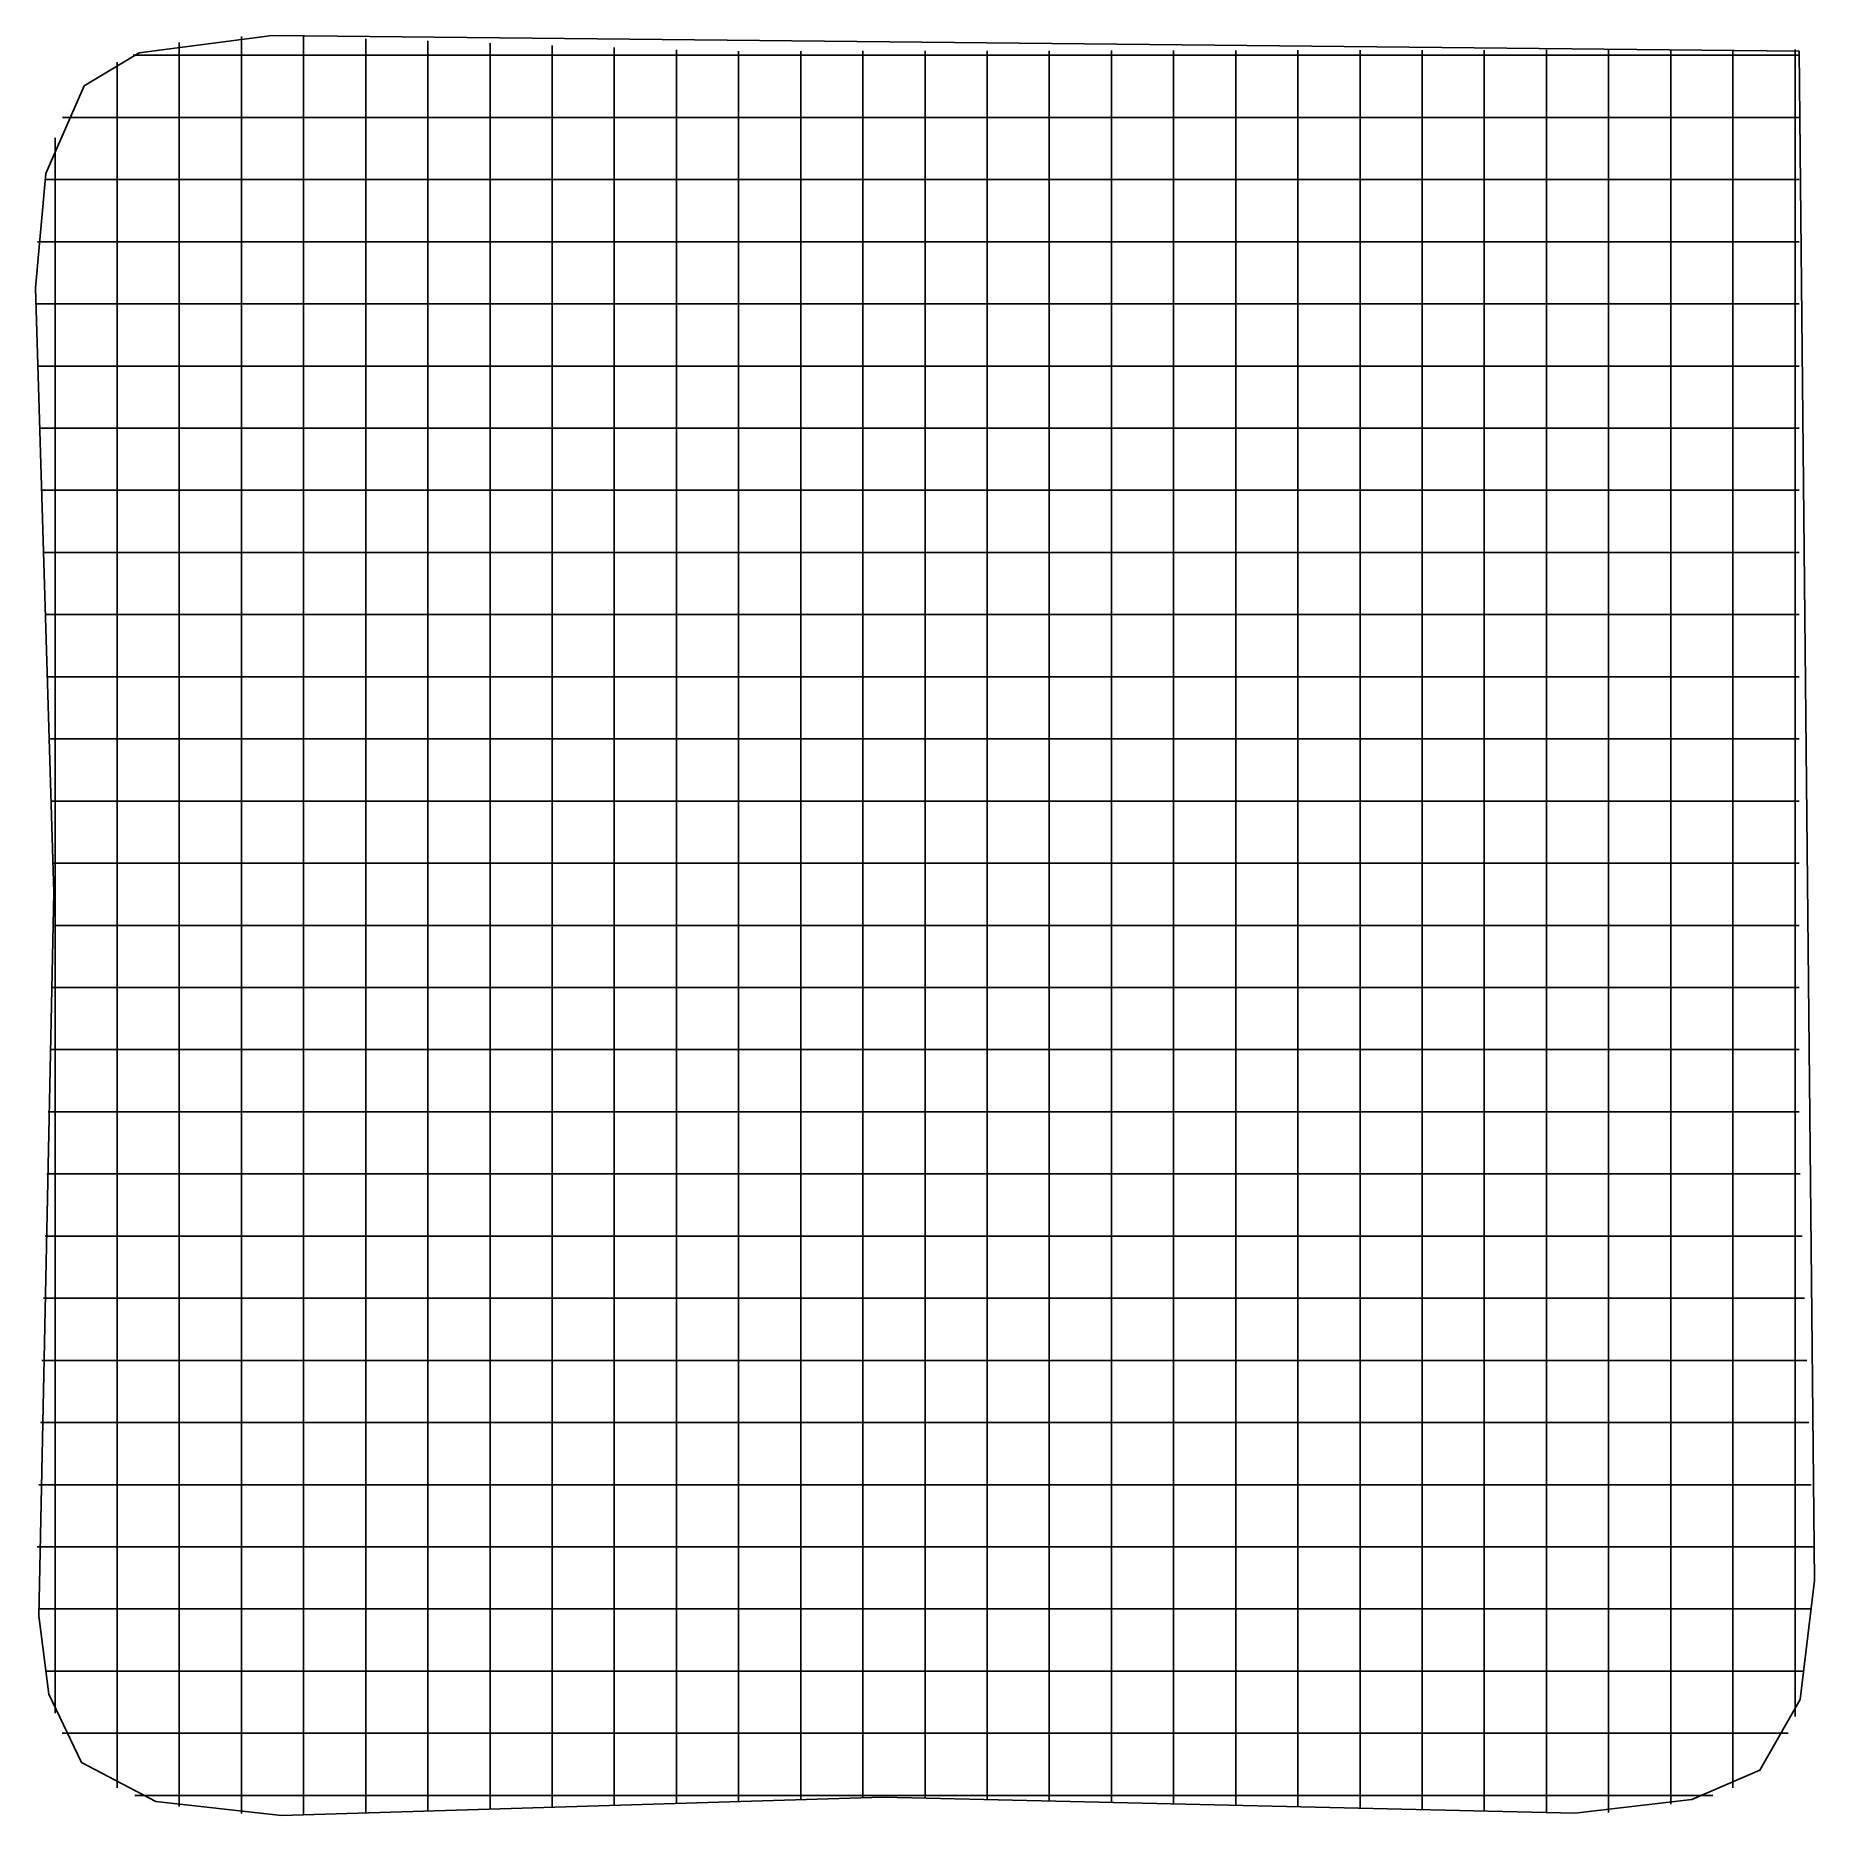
# Model space of a CAD drawing. Header units: metres. Extents: x 0.4 to 14.7, y 0.4 to 14.8.
import ezdxf

# ---------------------------------------------------------------- set-up
doc = ezdxf.new("R2010")
doc.units = ezdxf.units.M

msp = doc.modelspace()

# ---------------------------------------------------------------- linework, layer by layer
for p, q in [((1.593, 14.65), (1.593, 14.695)), ((1.593, 13.554), (1.593, 14.65)), ((2.093, 14.743), (2.093, 14.744)), ((2.093, 14.698), (2.093, 14.743)), ((2.093, 13.512), (2.093, 14.698)), ((2.593, 14.697), (2.593, 14.742)), ((2.593, 13.505), (2.593, 14.697)), ((3.093, 14.679), (3.093, 14.724)), ((3.093, 13.515), (3.093, 14.679)), ((3.593, 14.662), (3.593, 14.707)), ((3.593, 13.526), (3.593, 14.662)), ((4.093, 14.644), (4.093, 14.69)), ((4.093, 13.536), (4.093, 14.644)), ((4.593, 14.627), (4.593, 14.672)), ((4.593, 13.547), (4.593, 14.627)), ((5.093, 14.61), (5.093, 14.655)), ((5.093, 13.558), (5.093, 14.61)), ((5.593, 14.592), (5.593, 14.637)), ((6.093, 14.58), (6.093, 14.625)), ((6.593, 14.581), (6.593, 14.626)), ((7.093, 14.582), (7.093, 14.627)), ((7.593, 14.583), (7.593, 14.628)), ((8.093, 14.583), (8.093, 14.628)), ((8.593, 14.584), (8.593, 14.629)), ((9.093, 14.585), (9.093, 14.63)), ((9.593, 14.585), (9.593, 14.63)), ((10.093, 14.586), (10.093, 14.631)), ((10.593, 14.587), (10.593, 14.632)), ((11.093, 14.588), (11.093, 14.633)), ((11.593, 14.588), (11.593, 14.633)), ((12.093, 14.589), (12.093, 14.634)), ((12.593, 14.59), (12.593, 14.635)), ((13.093, 14.591), (13.093, 14.636)), ((13.593, 14.591), (13.593, 14.636)), ((14.093, 14.592), (14.093, 14.637)), ((14.593, 14.593), (14.593, 14.638)), ((1.093, 14.491), (1.093, 14.537)), ((1.093, 13.657), (1.093, 14.491)), ((1.221, 14.592), (1.266, 14.592)), ((1.221, 14.592), (1.266, 14.592)), ((1.266, 14.592), (1.695, 14.592)), ((1.695, 14.592), (1.949, 14.592)), ((1.949, 14.592), (2.177, 14.592)), ((2.177, 14.592), (3.449, 14.592)), ((3.449, 14.592), (3.495, 14.592)), ((3.495, 14.592), (3.749, 14.592)), ((3.749, 14.592), (3.977, 14.592)), ((3.977, 14.592), (5.249, 14.592)), ((5.249, 14.592), (5.295, 14.592)), ((5.295, 14.592), (5.549, 14.592)), ((5.549, 14.592), (5.678, 14.592)), ((5.593, 13.569), (5.593, 14.592)), ((5.678, 14.592), (5.723, 14.592)), ((5.723, 14.592), (6.996, 14.592)), ((6.093, 13.581), (6.093, 14.58)), ((6.593, 13.594), (6.593, 14.581)), ((6.996, 14.592), (7.223, 14.592)), ((7.093, 13.608), (7.093, 14.582)), ((7.223, 14.592), (7.478, 14.592)), ((7.478, 14.592), (7.523, 14.592)), ((7.523, 14.592), (8.796, 14.592)), ((7.593, 13.604), (7.593, 14.583)), ((8.093, 13.594), (8.093, 14.583)), ((8.593, 13.584), (8.593, 14.584)), ((8.796, 14.592), (9.023, 14.592)), ((9.023, 14.592), (9.278, 14.592)), ((9.093, 13.574), (9.093, 14.585)), ((9.278, 14.592), (9.323, 14.592)), ((9.323, 14.592), (10.596, 14.592)), ((9.593, 13.564), (9.593, 14.585)), ((10.093, 13.554), (10.093, 14.586)), ((10.593, 13.544), (10.593, 14.587)), ((10.596, 14.592), (10.823, 14.592)), ((10.823, 14.592), (11.078, 14.592)), ((11.078, 14.592), (11.123, 14.592)), ((11.093, 13.534), (11.093, 14.588)), ((11.123, 14.592), (12.396, 14.592)), ((11.593, 13.524), (11.593, 14.588)), ((12.093, 13.514), (12.093, 14.589)), ((12.396, 14.592), (12.623, 14.592)), ((12.593, 13.504), (12.593, 14.59)), ((12.623, 14.592), (12.878, 14.592)), ((12.878, 14.592), (12.923, 14.592)), ((12.923, 14.592), (14.196, 14.592)), ((13.093, 13.504), (13.093, 14.591)), ((13.593, 13.561), (13.593, 14.591)), ((14.093, 13.673), (14.093, 14.592)), ((14.196, 14.592), (14.371, 14.592)), ((14.371, 14.592), (14.626, 14.592)), ((14.593, 14.158), (14.593, 14.593)), ((0.654, 14.092), (0.699, 14.092)), ((0.654, 14.092), (0.699, 14.092)), ((0.699, 14.092), (1.609, 14.092)), ((1.609, 14.092), (1.836, 14.092)), ((1.836, 14.092), (2.091, 14.092)), ((2.091, 14.092), (2.136, 14.092)), ((2.136, 14.092), (3.409, 14.092)), ((3.409, 14.092), (3.636, 14.092)), ((3.636, 14.092), (3.891, 14.092)), ((3.891, 14.092), (3.936, 14.092)), ((3.936, 14.092), (5.209, 14.092)), ((5.209, 14.092), (5.436, 14.092)), ((5.436, 14.092), (5.691, 14.092)), ((5.691, 14.092), (5.736, 14.092)), ((5.736, 14.092), (7.009, 14.092)), ((7.009, 14.092), (7.236, 14.092)), ((7.236, 14.092), (7.491, 14.092)), ((7.491, 14.092), (7.536, 14.092)), ((7.536, 14.092), (8.809, 14.092)), ((8.809, 14.092), (9.036, 14.092)), ((9.036, 14.092), (9.291, 14.092)), ((9.291, 14.092), (9.336, 14.092)), ((9.336, 14.092), (10.609, 14.092)), ((10.609, 14.092), (10.836, 14.092)), ((10.836, 14.092), (11.091, 14.092)), ((11.091, 14.092), (11.136, 14.092)), ((11.136, 14.092), (12.409, 14.092)), ((12.409, 14.092), (12.636, 14.092)), ((12.636, 14.092), (12.891, 14.092)), ((12.891, 14.092), (12.936, 14.092)), ((12.936, 14.092), (14.209, 14.092)), ((14.209, 14.092), (14.371, 14.092)), ((14.371, 14.092), (14.626, 14.092)), ((14.593, 13.904), (14.593, 14.158)), ((0.593, 13.865), (0.593, 13.929)), ((14.593, 13.677), (14.593, 13.904)), ((0.593, 13.82), (0.593, 13.865)), ((0.593, 12.547), (0.593, 13.82)), ((1.093, 13.43), (1.093, 13.657)), ((7.093, 13.38), (7.093, 13.608)), ((7.593, 13.377), (7.593, 13.604)), ((14.093, 13.445), (14.093, 13.673)), ((14.593, 12.404), (14.593, 13.677)), ((0.511, 13.592), (0.556, 13.592)), ((0.511, 13.592), (0.556, 13.592)), ((0.556, 13.592), (1.587, 13.592)), ((1.587, 13.592), (1.815, 13.592)), ((1.593, 13.327), (1.593, 13.554)), ((1.815, 13.592), (2.069, 13.592)), ((2.069, 13.592), (2.115, 13.592)), ((2.093, 13.285), (2.093, 13.512)), ((2.115, 13.592), (3.387, 13.592)), ((2.593, 13.277), (2.593, 13.505)), ((3.093, 13.288), (3.093, 13.515)), ((3.387, 13.592), (3.615, 13.592)), ((3.593, 13.299), (3.593, 13.526)), ((3.615, 13.592), (3.869, 13.592)), ((3.869, 13.592), (3.915, 13.592)), ((3.915, 13.592), (5.187, 13.592)), ((4.093, 13.309), (4.093, 13.536)), ((4.593, 13.32), (4.593, 13.547)), ((5.093, 13.331), (5.093, 13.558)), ((5.187, 13.592), (5.415, 13.592)), ((5.415, 13.592), (5.669, 13.592)), ((5.593, 13.342), (5.593, 13.569)), ((5.669, 13.592), (5.715, 13.592)), ((5.715, 13.592), (6.987, 13.592)), ((6.093, 13.354), (6.093, 13.581)), ((6.593, 13.366), (6.593, 13.594)), ((6.987, 13.592), (7.215, 13.592)), ((7.215, 13.592), (7.469, 13.592)), ((7.469, 13.592), (7.515, 13.592)), ((7.515, 13.592), (8.787, 13.592)), ((8.093, 13.367), (8.093, 13.594)), ((8.593, 13.357), (8.593, 13.584)), ((8.787, 13.592), (9.015, 13.592)), ((9.015, 13.592), (9.269, 13.592)), ((9.093, 13.347), (9.093, 13.574)), ((9.269, 13.592), (9.315, 13.592)), ((9.315, 13.592), (10.587, 13.592)), ((9.593, 13.336), (9.593, 13.564)), ((10.093, 13.326), (10.093, 13.554)), ((10.587, 13.592), (10.815, 13.592)), ((10.593, 13.316), (10.593, 13.544)), ((10.815, 13.592), (11.069, 13.592)), ((11.069, 13.592), (11.115, 13.592)), ((11.093, 13.306), (11.093, 13.534)), ((11.115, 13.592), (12.387, 13.592)), ((11.593, 13.296), (11.593, 13.524)), ((12.093, 13.286), (12.093, 13.514)), ((12.387, 13.592), (12.615, 13.592)), ((12.593, 13.276), (12.593, 13.504)), ((12.615, 13.592), (12.869, 13.592)), ((12.869, 13.592), (12.915, 13.592)), ((12.915, 13.592), (14.187, 13.592)), ((13.093, 13.276), (13.093, 13.504)), ((13.593, 13.334), (13.593, 13.561)), ((14.187, 13.592), (14.371, 13.592)), ((14.371, 13.592), (14.626, 13.592)), ((1.093, 13.175), (1.093, 13.43)), ((1.593, 13.072), (1.593, 13.327)), ((4.593, 13.065), (4.593, 13.32)), ((5.093, 13.076), (5.093, 13.331)), ((5.593, 13.087), (5.593, 13.342)), ((6.093, 13.099), (6.093, 13.354)), ((6.593, 13.113), (6.593, 13.366)), ((7.093, 13.126), (7.093, 13.38)), ((7.593, 13.122), (7.593, 13.377)), ((8.093, 13.112), (8.093, 13.367)), ((8.593, 13.102), (8.593, 13.357)), ((9.093, 13.092), (9.093, 13.347)), ((9.593, 13.082), (9.593, 13.336)), ((10.093, 13.072), (10.093, 13.326)), ((13.593, 13.079), (13.593, 13.334)), ((14.093, 13.191), (14.093, 13.445)), ((1.093, 13.13), (1.093, 13.175)), ((2.093, 13.031), (2.093, 13.285)), ((2.593, 13.022), (2.593, 13.277)), ((3.093, 13.033), (3.093, 13.288)), ((3.593, 13.044), (3.593, 13.299)), ((4.093, 13.055), (4.093, 13.309)), ((10.593, 13.062), (10.593, 13.316)), ((11.093, 13.052), (11.093, 13.306)), ((11.593, 13.042), (11.593, 13.296)), ((12.093, 13.032), (12.093, 13.286)), ((12.593, 13.022), (12.593, 13.276)), ((13.093, 13.022), (13.093, 13.276)), ((14.093, 13.145), (14.093, 13.191)), ((0.451, 13.092), (0.496, 13.092)), ((0.451, 13.092), (0.496, 13.092)), ((0.496, 13.092), (1.578, 13.092)), ((1.093, 11.857), (1.093, 13.13)), ((1.578, 13.092), (1.806, 13.092)), ((1.593, 13.027), (1.593, 13.072)), ((1.806, 13.092), (2.06, 13.092)), ((2.06, 13.092), (2.106, 13.092)), ((2.093, 12.986), (2.093, 13.031)), ((2.106, 13.092), (3.378, 13.092)), ((3.093, 12.988), (3.093, 13.033)), ((3.378, 13.092), (3.606, 13.092)), ((3.593, 12.999), (3.593, 13.044)), ((3.606, 13.092), (3.86, 13.092)), ((3.86, 13.092), (3.906, 13.092)), ((3.906, 13.092), (5.178, 13.092)), ((4.093, 13.01), (4.093, 13.055)), ((4.593, 13.02), (4.593, 13.065)), ((5.093, 13.031), (5.093, 13.076)), ((5.093, 11.758), (5.093, 13.031)), ((5.178, 13.092), (5.406, 13.092)), ((5.406, 13.092), (5.66, 13.092)), ((5.593, 13.042), (5.593, 13.087)), ((5.593, 11.769), (5.593, 13.042)), ((5.66, 13.092), (5.706, 13.092)), ((5.706, 13.092), (6.978, 13.092)), ((6.093, 13.054), (6.093, 13.099)), ((6.093, 11.781), (6.093, 13.054)), ((6.593, 13.067), (6.593, 13.113)), ((6.593, 11.794), (6.593, 13.067)), ((6.978, 13.092), (7.206, 13.092)), ((7.093, 13.08), (7.093, 13.126)), ((7.093, 11.808), (7.093, 13.08)), ((7.206, 13.092), (7.46, 13.092)), ((7.46, 13.092), (7.506, 13.092)), ((7.506, 13.092), (8.778, 13.092)), ((7.593, 13.077), (7.593, 13.122)), ((7.593, 11.804), (7.593, 13.077)), ((8.093, 13.067), (8.093, 13.112)), ((8.093, 11.794), (8.093, 13.067)), ((8.593, 13.057), (8.593, 13.102)), ((8.593, 11.784), (8.593, 13.057)), ((8.778, 13.092), (9.006, 13.092)), ((9.006, 13.092), (9.26, 13.092)), ((9.093, 13.047), (9.093, 13.092)), ((9.093, 11.774), (9.093, 13.047)), ((9.26, 13.092), (9.306, 13.092)), ((9.306, 13.092), (10.578, 13.092)), ((9.593, 13.036), (9.593, 13.082)), ((9.593, 11.764), (9.593, 13.036)), ((10.093, 13.026), (10.093, 13.072)), ((10.578, 13.092), (10.806, 13.092)), ((10.593, 13.016), (10.593, 13.062)), ((10.806, 13.092), (11.06, 13.092)), ((11.06, 13.092), (11.106, 13.092)), ((11.093, 13.006), (11.093, 13.052)), ((11.106, 13.092), (12.378, 13.092)), ((11.593, 12.996), (11.593, 13.042)), ((12.093, 12.986), (12.093, 13.032)), ((12.378, 13.092), (12.606, 13.092)), ((12.606, 13.092), (12.86, 13.092)), ((12.86, 13.092), (12.906, 13.092)), ((12.906, 13.092), (14.178, 13.092)), ((13.593, 13.034), (13.593, 13.079)), ((13.593, 11.761), (13.593, 13.034)), ((14.093, 11.873), (14.093, 13.145)), ((14.178, 13.092), (14.371, 13.092)), ((14.371, 13.092), (14.626, 13.092)), ((1.593, 11.754), (1.593, 13.027)), ((2.093, 11.712), (2.093, 12.986)), ((2.593, 12.977), (2.593, 13.022)), ((2.593, 11.705), (2.593, 12.977)), ((3.093, 11.715), (3.093, 12.988)), ((3.593, 11.726), (3.593, 12.999)), ((4.093, 11.736), (4.093, 13.01)), ((4.593, 11.747), (4.593, 13.02)), ((10.093, 11.754), (10.093, 13.026)), ((10.593, 11.744), (10.593, 13.016)), ((11.093, 11.734), (11.093, 13.006)), ((11.593, 11.724), (11.593, 12.996)), ((12.093, 11.714), (12.093, 12.986)), ((12.593, 12.976), (12.593, 13.022)), ((12.593, 11.704), (12.593, 12.976)), ((13.093, 12.976), (13.093, 13.022)), ((13.093, 11.704), (13.093, 12.976)), ((0.438, 12.592), (0.483, 12.592)), ((0.438, 12.592), (0.483, 12.592)), ((0.483, 12.592), (1.576, 12.592)), ((0.593, 12.32), (0.593, 12.547)), ((1.576, 12.592), (1.804, 12.592)), ((1.804, 12.592), (2.058, 12.592)), ((2.058, 12.592), (2.104, 12.592)), ((2.104, 12.592), (3.376, 12.592)), ((3.376, 12.592), (3.604, 12.592)), ((3.604, 12.592), (3.858, 12.592)), ((3.858, 12.592), (3.904, 12.592)), ((3.904, 12.592), (5.176, 12.592)), ((5.176, 12.592), (5.404, 12.592)), ((5.404, 12.592), (5.658, 12.592)), ((5.658, 12.592), (5.704, 12.592)), ((5.704, 12.592), (6.976, 12.592)), ((6.976, 12.592), (7.204, 12.592)), ((7.204, 12.592), (7.458, 12.592)), ((7.458, 12.592), (7.504, 12.592)), ((7.504, 12.592), (8.776, 12.592)), ((8.776, 12.592), (9.004, 12.592)), ((9.004, 12.592), (9.258, 12.592)), ((9.258, 12.592), (9.304, 12.592)), ((9.304, 12.592), (10.576, 12.592)), ((10.576, 12.592), (10.804, 12.592)), ((10.804, 12.592), (11.058, 12.592)), ((11.058, 12.592), (11.104, 12.592)), ((11.104, 12.592), (12.376, 12.592)), ((12.376, 12.592), (12.604, 12.592)), ((12.604, 12.592), (12.858, 12.592)), ((12.858, 12.592), (12.904, 12.592)), ((12.904, 12.592), (14.176, 12.592)), ((14.176, 12.592), (14.371, 12.592)), ((14.371, 12.592), (14.626, 12.592)), ((0.593, 12.065), (0.593, 12.32)), ((14.593, 12.358), (14.593, 12.404)), ((14.593, 12.104), (14.593, 12.358)), ((0.453, 12.092), (0.498, 12.092)), ((0.453, 12.092), (0.498, 12.092)), ((0.498, 12.092), (1.578, 12.092)), ((0.593, 12.02), (0.593, 12.065)), ((1.578, 12.092), (1.806, 12.092)), ((1.806, 12.092), (2.06, 12.092)), ((2.06, 12.092), (2.106, 12.092)), ((2.106, 12.092), (3.378, 12.092)), ((3.378, 12.092), (3.606, 12.092)), ((3.606, 12.092), (3.86, 12.092)), ((3.86, 12.092), (3.906, 12.092)), ((3.906, 12.092), (5.178, 12.092)), ((5.178, 12.092), (5.406, 12.092)), ((5.406, 12.092), (5.66, 12.092)), ((5.66, 12.092), (5.706, 12.092)), ((5.706, 12.092), (6.978, 12.092)), ((6.978, 12.092), (7.206, 12.092)), ((7.206, 12.092), (7.46, 12.092)), ((7.46, 12.092), (7.506, 12.092)), ((7.506, 12.092), (8.778, 12.092)), ((8.778, 12.092), (9.006, 12.092)), ((9.006, 12.092), (9.26, 12.092)), ((9.26, 12.092), (9.306, 12.092)), ((9.306, 12.092), (10.578, 12.092)), ((10.578, 12.092), (10.806, 12.092)), ((10.806, 12.092), (11.06, 12.092)), ((11.06, 12.092), (11.106, 12.092)), ((11.106, 12.092), (12.378, 12.092)), ((12.378, 12.092), (12.606, 12.092)), ((12.606, 12.092), (12.86, 12.092)), ((12.86, 12.092), (12.906, 12.092)), ((12.906, 12.092), (14.178, 12.092)), ((14.178, 12.092), (14.371, 12.092)), ((14.371, 12.092), (14.626, 12.092)), ((14.593, 11.877), (14.593, 12.104)), ((0.593, 10.747), (0.593, 12.02)), ((1.093, 11.63), (1.093, 11.857)), ((1.593, 11.527), (1.593, 11.754)), ((4.593, 11.52), (4.593, 11.747)), ((5.093, 11.531), (5.093, 11.758)), ((5.593, 11.542), (5.593, 11.769)), ((6.093, 11.554), (6.093, 11.781)), ((6.593, 11.566), (6.593, 11.794)), ((7.093, 11.58), (7.093, 11.808)), ((7.593, 11.577), (7.593, 11.804)), ((8.093, 11.567), (8.093, 11.794)), ((8.593, 11.557), (8.593, 11.784)), ((9.093, 11.547), (9.093, 11.774)), ((9.593, 11.536), (9.593, 11.764)), ((10.093, 11.526), (10.093, 11.754)), ((10.593, 11.516), (10.593, 11.744)), ((13.593, 11.534), (13.593, 11.761)), ((14.093, 11.645), (14.093, 11.873)), ((14.593, 10.604), (14.593, 11.877)), ((1.093, 11.375), (1.093, 11.63)), ((2.093, 11.485), (2.093, 11.712)), ((2.593, 11.477), (2.593, 11.705)), ((3.093, 11.488), (3.093, 11.715)), ((3.593, 11.499), (3.593, 11.726)), ((4.093, 11.509), (4.093, 11.736)), ((11.093, 11.506), (11.093, 11.734)), ((11.593, 11.496), (11.593, 11.724)), ((12.093, 11.486), (12.093, 11.714)), ((12.593, 11.476), (12.593, 11.704)), ((13.093, 11.476), (13.093, 11.704)), ((14.093, 11.391), (14.093, 11.645)), ((0.468, 11.592), (0.513, 11.592)), ((0.468, 11.592), (0.513, 11.592)), ((0.513, 11.592), (1.581, 11.592)), ((1.581, 11.592), (1.808, 11.592)), ((1.593, 11.272), (1.593, 11.527)), ((1.808, 11.592), (2.063, 11.592)), ((2.063, 11.592), (2.108, 11.592)), ((2.093, 11.231), (2.093, 11.485)), ((2.108, 11.592), (3.381, 11.592)), ((2.593, 11.222), (2.593, 11.477)), ((3.093, 11.233), (3.093, 11.488)), ((3.381, 11.592), (3.608, 11.592)), ((3.593, 11.244), (3.593, 11.499)), ((3.608, 11.592), (3.863, 11.592)), ((3.863, 11.592), (3.908, 11.592)), ((3.908, 11.592), (5.181, 11.592)), ((4.093, 11.255), (4.093, 11.509)), ((4.593, 11.265), (4.593, 11.52)), ((5.093, 11.276), (5.093, 11.531)), ((5.181, 11.592), (5.408, 11.592)), ((5.408, 11.592), (5.663, 11.592)), ((5.593, 11.287), (5.593, 11.542)), ((5.663, 11.592), (5.708, 11.592)), ((5.708, 11.592), (6.981, 11.592)), ((6.093, 11.299), (6.093, 11.554)), ((6.593, 11.313), (6.593, 11.566)), ((6.981, 11.592), (7.208, 11.592)), ((7.093, 11.326), (7.093, 11.58)), ((7.208, 11.592), (7.463, 11.592)), ((7.463, 11.592), (7.508, 11.592)), ((7.508, 11.592), (8.781, 11.592)), ((7.593, 11.322), (7.593, 11.577)), ((8.093, 11.312), (8.093, 11.567)), ((8.593, 11.302), (8.593, 11.557)), ((8.781, 11.592), (9.008, 11.592)), ((9.008, 11.592), (9.263, 11.592)), ((9.093, 11.292), (9.093, 11.547)), ((9.263, 11.592), (9.308, 11.592)), ((9.308, 11.592), (10.581, 11.592)), ((9.593, 11.282), (9.593, 11.536)), ((10.093, 11.272), (10.093, 11.526)), ((10.581, 11.592), (10.808, 11.592)), ((10.593, 11.262), (10.593, 11.516)), ((10.808, 11.592), (11.063, 11.592)), ((11.063, 11.592), (11.108, 11.592)), ((11.093, 11.252), (11.093, 11.506)), ((11.108, 11.592), (12.381, 11.592)), ((11.593, 11.242), (11.593, 11.496)), ((12.093, 11.232), (12.093, 11.486)), ((12.381, 11.592), (12.608, 11.592)), ((12.593, 11.222), (12.593, 11.476)), ((12.608, 11.592), (12.863, 11.592)), ((12.863, 11.592), (12.908, 11.592)), ((12.908, 11.592), (14.181, 11.592)), ((13.093, 11.222), (13.093, 11.476)), ((13.593, 11.279), (13.593, 11.534)), ((14.181, 11.592), (14.371, 11.592)), ((14.371, 11.592), (14.626, 11.592)), ((1.093, 11.33), (1.093, 11.375)), ((1.093, 10.057), (1.093, 11.33)), ((6.593, 11.267), (6.593, 11.313)), ((7.093, 11.28), (7.093, 11.326)), ((7.593, 11.277), (7.593, 11.322)), ((8.093, 11.267), (8.093, 11.312)), ((14.093, 11.345), (14.093, 11.391)), ((14.093, 10.073), (14.093, 11.345)), ((1.593, 11.227), (1.593, 11.272)), ((1.593, 9.954), (1.593, 11.227)), ((2.093, 11.186), (2.093, 11.231)), ((2.093, 9.912), (2.093, 11.186)), ((2.593, 11.177), (2.593, 11.222)), ((2.593, 9.905), (2.593, 11.177)), ((3.093, 11.188), (3.093, 11.233)), ((3.093, 9.915), (3.093, 11.188)), ((3.593, 11.199), (3.593, 11.244)), ((3.593, 9.926), (3.593, 11.199)), ((4.093, 11.21), (4.093, 11.255)), ((4.093, 9.936), (4.093, 11.21)), ((4.593, 11.22), (4.593, 11.265)), ((4.593, 9.947), (4.593, 11.22)), ((5.093, 11.231), (5.093, 11.276)), ((5.093, 9.958), (5.093, 11.231)), ((5.593, 11.242), (5.593, 11.287)), ((5.593, 9.969), (5.593, 11.242)), ((6.093, 11.254), (6.093, 11.299)), ((6.093, 9.981), (6.093, 11.254)), ((6.593, 9.994), (6.593, 11.267)), ((7.093, 10.008), (7.093, 11.28)), ((7.593, 10.004), (7.593, 11.277)), ((8.093, 9.994), (8.093, 11.267)), ((8.593, 11.257), (8.593, 11.302)), ((8.593, 9.984), (8.593, 11.257)), ((9.093, 11.247), (9.093, 11.292)), ((9.093, 9.974), (9.093, 11.247)), ((9.593, 11.236), (9.593, 11.282)), ((9.593, 9.964), (9.593, 11.236)), ((10.093, 11.226), (10.093, 11.272)), ((10.093, 9.954), (10.093, 11.226)), ((10.593, 11.216), (10.593, 11.262)), ((10.593, 9.944), (10.593, 11.216)), ((11.093, 11.206), (11.093, 11.252)), ((11.093, 9.934), (11.093, 11.206)), ((11.593, 11.196), (11.593, 11.242)), ((11.593, 9.924), (11.593, 11.196)), ((12.093, 11.186), (12.093, 11.232)), ((12.093, 9.914), (12.093, 11.186)), ((12.593, 11.176), (12.593, 11.222)), ((12.593, 9.904), (12.593, 11.176)), ((13.093, 11.176), (13.093, 11.222)), ((13.093, 9.904), (13.093, 11.176)), ((13.593, 11.234), (13.593, 11.279)), ((13.593, 9.961), (13.593, 11.234)), ((0.484, 11.092), (0.529, 11.092)), ((0.484, 11.092), (0.529, 11.092)), ((0.529, 11.092), (1.583, 11.092)), ((1.583, 11.092), (1.811, 11.092)), ((1.811, 11.092), (2.065, 11.092)), ((2.065, 11.092), (2.111, 11.092)), ((2.111, 11.092), (3.383, 11.092)), ((3.383, 11.092), (3.611, 11.092)), ((3.611, 11.092), (3.865, 11.092)), ((3.865, 11.092), (3.911, 11.092)), ((3.911, 11.092), (5.183, 11.092)), ((5.183, 11.092), (5.411, 11.092)), ((5.411, 11.092), (5.665, 11.092)), ((5.665, 11.092), (5.711, 11.092)), ((5.711, 11.092), (6.983, 11.092)), ((6.983, 11.092), (7.211, 11.092)), ((7.211, 11.092), (7.465, 11.092)), ((7.465, 11.092), (7.511, 11.092)), ((7.511, 11.092), (8.783, 11.092)), ((8.783, 11.092), (9.011, 11.092)), ((9.011, 11.092), (9.265, 11.092)), ((9.265, 11.092), (9.311, 11.092)), ((9.311, 11.092), (10.583, 11.092)), ((10.583, 11.092), (10.811, 11.092)), ((10.811, 11.092), (11.065, 11.092)), ((11.065, 11.092), (11.111, 11.092)), ((11.111, 11.092), (12.383, 11.092)), ((12.383, 11.092), (12.611, 11.092)), ((12.611, 11.092), (12.865, 11.092)), ((12.865, 11.092), (12.911, 11.092)), ((12.911, 11.092), (14.183, 11.092)), ((14.183, 11.092), (14.371, 11.092)), ((14.371, 11.092), (14.626, 11.092)), ((0.593, 10.52), (0.593, 10.747)), ((14.593, 10.558), (14.593, 10.604)), ((0.499, 10.592), (0.544, 10.592)), ((0.499, 10.592), (0.544, 10.592)), ((0.544, 10.592), (1.585, 10.592)), ((0.593, 10.265), (0.593, 10.52)), ((1.585, 10.592), (1.813, 10.592)), ((1.813, 10.592), (2.067, 10.592)), ((2.067, 10.592), (2.113, 10.592)), ((2.113, 10.592), (3.385, 10.592)), ((3.385, 10.592), (3.613, 10.592)), ((3.613, 10.592), (3.867, 10.592)), ((3.867, 10.592), (3.913, 10.592)), ((3.913, 10.592), (5.185, 10.592)), ((5.185, 10.592), (5.413, 10.592)), ((5.413, 10.592), (5.667, 10.592)), ((5.667, 10.592), (5.713, 10.592)), ((5.713, 10.592), (6.985, 10.592)), ((6.985, 10.592), (7.213, 10.592)), ((7.213, 10.592), (7.467, 10.592)), ((7.467, 10.592), (7.513, 10.592)), ((7.513, 10.592), (8.785, 10.592)), ((8.785, 10.592), (9.013, 10.592)), ((9.013, 10.592), (9.267, 10.592)), ((9.267, 10.592), (9.313, 10.592)), ((9.313, 10.592), (10.585, 10.592)), ((10.585, 10.592), (10.813, 10.592)), ((10.813, 10.592), (11.067, 10.592)), ((11.067, 10.592), (11.113, 10.592)), ((11.113, 10.592), (12.385, 10.592)), ((12.385, 10.592), (12.613, 10.592)), ((12.613, 10.592), (12.867, 10.592)), ((12.867, 10.592), (12.913, 10.592)), ((12.913, 10.592), (14.185, 10.592)), ((14.185, 10.592), (14.371, 10.592)), ((14.371, 10.592), (14.626, 10.592)), ((14.593, 10.304), (14.593, 10.558)), ((0.593, 10.22), (0.593, 10.265)), ((0.593, 8.947), (0.593, 10.22)), ((14.593, 10.077), (14.593, 10.304)), ((0.514, 10.092), (0.559, 10.092)), ((0.514, 10.092), (0.559, 10.092)), ((0.559, 10.092), (1.588, 10.092)), ((1.093, 9.83), (1.093, 10.057)), ((1.588, 10.092), (1.815, 10.092)), ((1.815, 10.092), (2.07, 10.092)), ((2.07, 10.092), (2.115, 10.092)), ((2.115, 10.092), (3.388, 10.092)), ((3.388, 10.092), (3.615, 10.092)), ((3.615, 10.092), (3.87, 10.092)), ((3.87, 10.092), (3.915, 10.092)), ((3.915, 10.092), (5.188, 10.092)), ((5.188, 10.092), (5.415, 10.092)), ((5.415, 10.092), (5.67, 10.092)), ((5.67, 10.092), (5.715, 10.092)), ((5.715, 10.092), (6.988, 10.092)), ((6.988, 10.092), (7.215, 10.092)), ((7.215, 10.092), (7.47, 10.092)), ((7.47, 10.092), (7.515, 10.092)), ((7.515, 10.092), (8.788, 10.092)), ((8.788, 10.092), (9.015, 10.092)), ((9.015, 10.092), (9.27, 10.092)), ((9.27, 10.092), (9.315, 10.092)), ((9.315, 10.092), (10.588, 10.092)), ((10.588, 10.092), (10.815, 10.092)), ((10.815, 10.092), (11.07, 10.092)), ((11.07, 10.092), (11.115, 10.092)), ((11.115, 10.092), (12.388, 10.092)), ((12.388, 10.092), (12.615, 10.092)), ((12.615, 10.092), (12.87, 10.092)), ((12.87, 10.092), (12.915, 10.092)), ((12.915, 10.092), (14.188, 10.092)), ((14.093, 9.845), (14.093, 10.073)), ((14.188, 10.092), (14.371, 10.092)), ((14.371, 10.092), (14.626, 10.092)), ((14.593, 8.804), (14.593, 10.077)), ((1.593, 9.727), (1.593, 9.954)), ((2.093, 9.685), (2.093, 9.912)), ((2.593, 9.677), (2.593, 9.905)), ((3.093, 9.688), (3.093, 9.915)), ((3.593, 9.699), (3.593, 9.926)), ((4.093, 9.709), (4.093, 9.936)), ((4.593, 9.72), (4.593, 9.947)), ((5.093, 9.731), (5.093, 9.958)), ((5.593, 9.742), (5.593, 9.969)), ((6.093, 9.754), (6.093, 9.981)), ((6.593, 9.766), (6.593, 9.994)), ((7.093, 9.78), (7.093, 10.008)), ((7.593, 9.777), (7.593, 10.004)), ((8.093, 9.767), (8.093, 9.994)), ((8.593, 9.757), (8.593, 9.984)), ((9.093, 9.747), (9.093, 9.974)), ((9.593, 9.736), (9.593, 9.964)), ((10.093, 9.726), (10.093, 9.954)), ((10.593, 9.716), (10.593, 9.944)), ((11.093, 9.706), (11.093, 9.934)), ((11.593, 9.696), (11.593, 9.924)), ((12.093, 9.686), (12.093, 9.914)), ((12.593, 9.676), (12.593, 9.904)), ((13.093, 9.676), (13.093, 9.904)), ((13.593, 9.734), (13.593, 9.961)), ((1.093, 9.575), (1.093, 9.83)), ((5.593, 9.487), (5.593, 9.742)), ((6.093, 9.499), (6.093, 9.754)), ((6.593, 9.513), (6.593, 9.766)), ((7.093, 9.526), (7.093, 9.78)), ((7.593, 9.522), (7.593, 9.777)), ((8.093, 9.512), (8.093, 9.767)), ((8.593, 9.502), (8.593, 9.757)), ((9.093, 9.492), (9.093, 9.747)), ((14.093, 9.591), (14.093, 9.845)), ((1.593, 9.472), (1.593, 9.727)), ((2.093, 9.431), (2.093, 9.685)), ((2.593, 9.422), (2.593, 9.677)), ((3.093, 9.433), (3.093, 9.688)), ((3.593, 9.444), (3.593, 9.699)), ((4.093, 9.455), (4.093, 9.709)), ((4.593, 9.465), (4.593, 9.72)), ((5.093, 9.476), (5.093, 9.731)), ((9.593, 9.482), (9.593, 9.736)), ((10.093, 9.472), (10.093, 9.726)), ((10.593, 9.462), (10.593, 9.716)), ((11.093, 9.452), (11.093, 9.706)), ((11.593, 9.442), (11.593, 9.696)), ((12.093, 9.432), (12.093, 9.686)), ((12.593, 9.422), (12.593, 9.676)), ((13.093, 9.422), (13.093, 9.676)), ((13.593, 9.479), (13.593, 9.734)), ((0.529, 9.592), (0.574, 9.592)), ((0.529, 9.592), (0.574, 9.592)), ((0.574, 9.592), (1.59, 9.592)), ((1.093, 9.53), (1.093, 9.575)), ((1.093, 8.257), (1.093, 9.53)), ((1.59, 9.592), (1.818, 9.592)), ((1.593, 9.427), (1.593, 9.472)), ((1.818, 9.592), (2.072, 9.592)), ((2.072, 9.592), (2.117, 9.592)), ((2.117, 9.592), (3.39, 9.592)), ((3.39, 9.592), (3.618, 9.592)), ((3.618, 9.592), (3.872, 9.592)), ((3.872, 9.592), (3.917, 9.592)), ((3.917, 9.592), (5.19, 9.592)), ((4.093, 9.41), (4.093, 9.455)), ((4.593, 9.42), (4.593, 9.465)), ((5.093, 9.431), (5.093, 9.476)), ((5.19, 9.592), (5.418, 9.592)), ((5.418, 9.592), (5.672, 9.592)), ((5.593, 9.442), (5.593, 9.487)), ((5.672, 9.592), (5.717, 9.592)), ((5.717, 9.592), (6.99, 9.592)), ((6.093, 9.454), (6.093, 9.499)), ((6.093, 8.181), (6.093, 9.454)), ((6.593, 9.467), (6.593, 9.513)), ((6.593, 8.194), (6.593, 9.467)), ((6.99, 9.592), (7.218, 9.592)), ((7.093, 9.48), (7.093, 9.526)), ((7.093, 8.208), (7.093, 9.48)), ((7.218, 9.592), (7.472, 9.592)), ((7.472, 9.592), (7.517, 9.592)), ((7.517, 9.592), (8.79, 9.592)), ((7.593, 9.477), (7.593, 9.522)), ((7.593, 8.204), (7.593, 9.477)), ((8.093, 9.467), (8.093, 9.512)), ((8.093, 8.194), (8.093, 9.467)), ((8.593, 9.457), (8.593, 9.502)), ((8.593, 8.184), (8.593, 9.457)), ((8.79, 9.592), (9.018, 9.592)), ((9.018, 9.592), (9.272, 9.592)), ((9.093, 9.447), (9.093, 9.492)), ((9.272, 9.592), (9.317, 9.592)), ((9.317, 9.592), (10.59, 9.592)), ((9.593, 9.436), (9.593, 9.482)), ((10.093, 9.426), (10.093, 9.472)), ((10.59, 9.592), (10.818, 9.592)), ((10.593, 9.416), (10.593, 9.462)), ((10.818, 9.592), (11.072, 9.592)), ((11.072, 9.592), (11.117, 9.592)), ((11.093, 9.406), (11.093, 9.452)), ((11.117, 9.592), (12.39, 9.592)), ((12.39, 9.592), (12.618, 9.592)), ((12.618, 9.592), (12.872, 9.592)), ((12.872, 9.592), (12.917, 9.592)), ((12.917, 9.592), (14.19, 9.592)), ((13.593, 9.434), (13.593, 9.479)), ((14.093, 9.545), (14.093, 9.591)), ((14.093, 8.273), (14.093, 9.545)), ((14.19, 9.592), (14.371, 9.592)), ((14.371, 9.592), (14.626, 9.592)), ((1.593, 8.154), (1.593, 9.427)), ((2.093, 9.386), (2.093, 9.431)), ((2.093, 8.112), (2.093, 9.386)), ((2.593, 9.377), (2.593, 9.422)), ((2.593, 8.105), (2.593, 9.377)), ((3.093, 9.388), (3.093, 9.433)), ((3.093, 8.115), (3.093, 9.388)), ((3.593, 9.399), (3.593, 9.444)), ((3.593, 8.126), (3.593, 9.399)), ((4.093, 8.136), (4.093, 9.41)), ((4.593, 8.147), (4.593, 9.42)), ((5.093, 8.158), (5.093, 9.431)), ((5.593, 8.169), (5.593, 9.442)), ((9.093, 8.174), (9.093, 9.447)), ((9.593, 8.164), (9.593, 9.436)), ((10.093, 8.154), (10.093, 9.426)), ((10.593, 8.144), (10.593, 9.416)), ((11.093, 8.134), (11.093, 9.406)), ((11.593, 9.396), (11.593, 9.442)), ((11.593, 8.124), (11.593, 9.396)), ((12.093, 9.386), (12.093, 9.432)), ((12.093, 8.114), (12.093, 9.386)), ((12.593, 9.376), (12.593, 9.422)), ((12.593, 8.104), (12.593, 9.376)), ((13.093, 9.376), (13.093, 9.422)), ((13.093, 8.104), (13.093, 9.376)), ((13.593, 8.161), (13.593, 9.434)), ((0.545, 9.092), (0.59, 9.092)), ((0.545, 9.092), (0.59, 9.092)), ((0.59, 9.092), (1.592, 9.092)), ((1.592, 9.092), (1.82, 9.092)), ((1.82, 9.092), (2.074, 9.092)), ((2.074, 9.092), (2.12, 9.092)), ((2.12, 9.092), (3.392, 9.092)), ((3.392, 9.092), (3.62, 9.092)), ((3.62, 9.092), (3.874, 9.092)), ((3.874, 9.092), (3.92, 9.092)), ((3.92, 9.092), (5.192, 9.092)), ((5.192, 9.092), (5.42, 9.092)), ((5.42, 9.092), (5.674, 9.092)), ((5.674, 9.092), (5.72, 9.092)), ((5.72, 9.092), (6.992, 9.092)), ((6.992, 9.092), (7.22, 9.092)), ((7.22, 9.092), (7.474, 9.092)), ((7.474, 9.092), (7.52, 9.092)), ((7.52, 9.092), (8.792, 9.092)), ((8.792, 9.092), (9.02, 9.092)), ((9.02, 9.092), (9.274, 9.092)), ((9.274, 9.092), (9.32, 9.092)), ((9.32, 9.092), (10.592, 9.092)), ((10.592, 9.092), (10.82, 9.092)), ((10.82, 9.092), (11.074, 9.092)), ((11.074, 9.092), (11.12, 9.092)), ((11.12, 9.092), (12.392, 9.092)), ((12.392, 9.092), (12.62, 9.092)), ((12.62, 9.092), (12.874, 9.092)), ((12.874, 9.092), (12.92, 9.092)), ((12.92, 9.092), (14.192, 9.092)), ((14.192, 9.092), (14.371, 9.092)), ((14.371, 9.092), (14.626, 9.092)), ((0.593, 8.72), (0.593, 8.947)), ((14.593, 8.758), (14.593, 8.804)), ((14.593, 8.504), (14.593, 8.758)), ((0.56, 8.592), (0.605, 8.592)), ((0.56, 8.592), (0.605, 8.592)), ((0.593, 8.465), (0.593, 8.72)), ((0.605, 8.592), (1.595, 8.592)), ((1.595, 8.592), (1.822, 8.592)), ((1.822, 8.592), (2.077, 8.592)), ((2.077, 8.592), (2.122, 8.592)), ((2.122, 8.592), (3.395, 8.592)), ((3.395, 8.592), (3.622, 8.592)), ((3.622, 8.592), (3.877, 8.592)), ((3.877, 8.592), (3.922, 8.592)), ((3.922, 8.592), (5.195, 8.592)), ((5.195, 8.592), (5.422, 8.592)), ((5.422, 8.592), (5.677, 8.592)), ((5.677, 8.592), (5.722, 8.592)), ((5.722, 8.592), (6.995, 8.592)), ((6.995, 8.592), (7.222, 8.592)), ((7.222, 8.592), (7.477, 8.592)), ((7.477, 8.592), (7.522, 8.592)), ((7.522, 8.592), (8.795, 8.592)), ((8.795, 8.592), (9.022, 8.592)), ((9.022, 8.592), (9.277, 8.592)), ((9.277, 8.592), (9.322, 8.592)), ((9.322, 8.592), (10.595, 8.592)), ((10.595, 8.592), (10.822, 8.592)), ((10.822, 8.592), (11.077, 8.592)), ((11.077, 8.592), (11.122, 8.592)), ((11.122, 8.592), (12.395, 8.592)), ((12.395, 8.592), (12.622, 8.592)), ((12.622, 8.592), (12.877, 8.592)), ((12.877, 8.592), (12.922, 8.592)), ((12.922, 8.592), (14.195, 8.592)), ((14.195, 8.592), (14.371, 8.592)), ((14.371, 8.592), (14.626, 8.592)), ((0.593, 8.42), (0.593, 8.465)), ((14.593, 8.277), (14.593, 8.504)), ((0.593, 7.147), (0.593, 8.42)), ((1.093, 8.03), (1.093, 8.257)), ((5.593, 7.942), (5.593, 8.169)), ((6.093, 7.954), (6.093, 8.181)), ((6.593, 7.966), (6.593, 8.194)), ((7.093, 7.98), (7.093, 8.208)), ((7.593, 7.977), (7.593, 8.204)), ((8.093, 7.967), (8.093, 8.194)), ((8.593, 7.957), (8.593, 8.184)), ((9.093, 7.947), (9.093, 8.174)), ((9.593, 7.936), (9.593, 8.164)), ((14.093, 8.045), (14.093, 8.273)), ((14.593, 7.004), (14.593, 8.277)), ((0.575, 8.092), (0.62, 8.092)), ((0.575, 8.092), (0.62, 8.092)), ((0.62, 8.092), (1.597, 8.092)), ((1.093, 7.775), (1.093, 8.03)), ((1.593, 7.927), (1.593, 8.154)), ((1.597, 8.092), (1.825, 8.092)), ((1.825, 8.092), (2.079, 8.092)), ((2.079, 8.092), (2.124, 8.092)), ((2.093, 7.885), (2.093, 8.112)), ((2.124, 8.092), (3.397, 8.092)), ((2.593, 7.877), (2.593, 8.105)), ((3.093, 7.888), (3.093, 8.115)), ((3.397, 8.092), (3.625, 8.092)), ((3.593, 7.899), (3.593, 8.126)), ((3.625, 8.092), (3.879, 8.092)), ((3.879, 8.092), (3.924, 8.092)), ((3.924, 8.092), (5.197, 8.092)), ((4.093, 7.909), (4.093, 8.136)), ((4.593, 7.92), (4.593, 8.147)), ((5.093, 7.931), (5.093, 8.158)), ((5.197, 8.092), (5.425, 8.092)), ((5.425, 8.092), (5.679, 8.092)), ((5.679, 8.092), (5.724, 8.092)), ((5.724, 8.092), (6.997, 8.092)), ((6.997, 8.092), (7.225, 8.092)), ((7.225, 8.092), (7.479, 8.092)), ((7.479, 8.092), (7.524, 8.092)), ((7.524, 8.092), (8.797, 8.092)), ((8.797, 8.092), (9.025, 8.092)), ((9.025, 8.092), (9.279, 8.092)), ((9.279, 8.092), (9.324, 8.092)), ((9.324, 8.092), (10.597, 8.092)), ((10.093, 7.926), (10.093, 8.154)), ((10.593, 7.916), (10.593, 8.144)), ((10.597, 8.092), (10.825, 8.092)), ((10.825, 8.092), (11.079, 8.092)), ((11.079, 8.092), (11.124, 8.092)), ((11.093, 7.906), (11.093, 8.134)), ((11.124, 8.092), (12.397, 8.092)), ((11.593, 7.896), (11.593, 8.124)), ((12.093, 7.886), (12.093, 8.114)), ((12.397, 8.092), (12.625, 8.092)), ((12.593, 7.876), (12.593, 8.104)), ((12.625, 8.092), (12.879, 8.092)), ((12.879, 8.092), (12.924, 8.092)), ((12.924, 8.092), (14.197, 8.092)), ((13.093, 7.876), (13.093, 8.104)), ((13.593, 7.934), (13.593, 8.161)), ((14.093, 7.791), (14.093, 8.045)), ((14.197, 8.092), (14.371, 8.092)), ((14.371, 8.092), (14.626, 8.092)), ((1.593, 7.672), (1.593, 7.927)), ((2.093, 7.631), (2.093, 7.885)), ((2.593, 7.622), (2.593, 7.877)), ((3.093, 7.633), (3.093, 7.888)), ((3.593, 7.644), (3.593, 7.899)), ((4.093, 7.655), (4.093, 7.909)), ((4.593, 7.665), (4.593, 7.92)), ((5.093, 7.676), (5.093, 7.931)), ((5.593, 7.687), (5.593, 7.942)), ((6.093, 7.699), (6.093, 7.954)), ((6.593, 7.713), (6.593, 7.966)), ((7.093, 7.726), (7.093, 7.98)), ((7.593, 7.722), (7.593, 7.977)), ((8.093, 7.712), (8.093, 7.967)), ((8.593, 7.702), (8.593, 7.957)), ((9.093, 7.692), (9.093, 7.947)), ((9.593, 7.682), (9.593, 7.936)), ((10.093, 7.672), (10.093, 7.926)), ((10.593, 7.662), (10.593, 7.916)), ((11.093, 7.652), (11.093, 7.906)), ((11.593, 7.642), (11.593, 7.896)), ((12.093, 7.632), (12.093, 7.886)), ((12.593, 7.622), (12.593, 7.876)), ((13.093, 7.622), (13.093, 7.876)), ((13.593, 7.679), (13.593, 7.934)), ((1.093, 7.73), (1.093, 7.775)), ((14.093, 7.745), (14.093, 7.791)), ((14.093, 6.473), (14.093, 7.745)), ((0.576, 7.592), (0.621, 7.592)), ((0.576, 7.592), (0.621, 7.592)), ((0.621, 7.592), (1.597, 7.592)), ((1.093, 6.457), (1.093, 7.73)), ((1.593, 7.627), (1.593, 7.672)), ((1.593, 6.354), (1.593, 7.627)), ((1.597, 7.592), (1.825, 7.592)), ((1.825, 7.592), (2.079, 7.592)), ((2.079, 7.592), (2.125, 7.592)), ((2.093, 7.586), (2.093, 7.631)), ((2.125, 7.592), (3.397, 7.592)), ((2.593, 7.577), (2.593, 7.622)), ((3.093, 7.588), (3.093, 7.633)), ((3.397, 7.592), (3.625, 7.592)), ((3.593, 7.599), (3.593, 7.644)), ((3.593, 6.326), (3.593, 7.599)), ((3.625, 7.592), (3.879, 7.592)), ((3.879, 7.592), (3.925, 7.592)), ((3.925, 7.592), (5.197, 7.592)), ((4.093, 7.61), (4.093, 7.655)), ((4.093, 6.336), (4.093, 7.61)), ((4.593, 7.62), (4.593, 7.665)), ((4.593, 6.347), (4.593, 7.62)), ((5.093, 7.631), (5.093, 7.676)), ((5.093, 6.358), (5.093, 7.631)), ((5.197, 7.592), (5.425, 7.592)), ((5.425, 7.592), (5.679, 7.592)), ((5.593, 7.642), (5.593, 7.687)), ((5.593, 6.369), (5.593, 7.642)), ((5.679, 7.592), (5.725, 7.592)), ((5.725, 7.592), (6.997, 7.592)), ((6.093, 7.654), (6.093, 7.699)), ((6.093, 6.381), (6.093, 7.654)), ((6.593, 7.667), (6.593, 7.713)), ((6.593, 6.394), (6.593, 7.667)), ((6.997, 7.592), (7.225, 7.592)), ((7.093, 7.68), (7.093, 7.726)), ((7.093, 6.408), (7.093, 7.68)), ((7.225, 7.592), (7.479, 7.592)), ((7.479, 7.592), (7.525, 7.592)), ((7.525, 7.592), (8.797, 7.592)), ((7.593, 7.677), (7.593, 7.722)), ((7.593, 6.404), (7.593, 7.677)), ((8.093, 7.667), (8.093, 7.712)), ((8.093, 6.394), (8.093, 7.667)), ((8.593, 7.657), (8.593, 7.702)), ((8.593, 6.384), (8.593, 7.657)), ((8.797, 7.592), (9.025, 7.592)), ((9.025, 7.592), (9.279, 7.592)), ((9.093, 7.647), (9.093, 7.692)), ((9.093, 6.374), (9.093, 7.647)), ((9.279, 7.592), (9.325, 7.592)), ((9.325, 7.592), (10.597, 7.592)), ((9.593, 7.636), (9.593, 7.682)), ((9.593, 6.364), (9.593, 7.636)), ((10.093, 7.626), (10.093, 7.672)), ((10.093, 6.354), (10.093, 7.626)), ((10.593, 7.616), (10.593, 7.662)), ((10.593, 6.344), (10.593, 7.616)), ((10.597, 7.592), (10.825, 7.592)), ((10.825, 7.592), (11.079, 7.592)), ((11.079, 7.592), (11.125, 7.592)), ((11.093, 7.606), (11.093, 7.652)), ((11.093, 6.334), (11.093, 7.606)), ((11.125, 7.592), (12.397, 7.592)), ((11.593, 7.596), (11.593, 7.642)), ((11.593, 6.324), (11.593, 7.596)), ((12.093, 7.586), (12.093, 7.632)), ((12.397, 7.592), (12.625, 7.592)), ((12.593, 7.576), (12.593, 7.622)), ((12.625, 7.592), (12.879, 7.592)), ((12.879, 7.592), (12.925, 7.592)), ((12.925, 7.592), (14.197, 7.592)), ((13.093, 7.576), (13.093, 7.622)), ((13.593, 7.634), (13.593, 7.679)), ((13.593, 6.361), (13.593, 7.634)), ((14.197, 7.592), (14.371, 7.592)), ((14.371, 7.592), (14.626, 7.592)), ((2.093, 6.312), (2.093, 7.586)), ((2.593, 6.305), (2.593, 7.577)), ((3.093, 6.315), (3.093, 7.588)), ((12.093, 6.314), (12.093, 7.586)), ((12.593, 6.304), (12.593, 7.576)), ((13.093, 6.304), (13.093, 7.576)), ((0.564, 7.092), (0.609, 7.092)), ((0.564, 7.092), (0.609, 7.092)), ((0.593, 6.92), (0.593, 7.147)), ((0.609, 7.092), (1.595, 7.092)), ((1.595, 7.092), (1.823, 7.092)), ((1.823, 7.092), (2.077, 7.092)), ((2.077, 7.092), (2.123, 7.092)), ((2.123, 7.092), (3.395, 7.092)), ((3.395, 7.092), (3.623, 7.092)), ((3.623, 7.092), (3.877, 7.092)), ((3.877, 7.092), (3.923, 7.092)), ((3.923, 7.092), (5.195, 7.092)), ((5.195, 7.092), (5.423, 7.092)), ((5.423, 7.092), (5.677, 7.092)), ((5.677, 7.092), (5.723, 7.092)), ((5.723, 7.092), (6.995, 7.092)), ((6.995, 7.092), (7.223, 7.092)), ((7.223, 7.092), (7.477, 7.092)), ((7.477, 7.092), (7.523, 7.092)), ((7.523, 7.092), (8.795, 7.092)), ((8.795, 7.092), (9.023, 7.092)), ((9.023, 7.092), (9.277, 7.092)), ((9.277, 7.092), (9.323, 7.092)), ((9.323, 7.092), (10.595, 7.092)), ((10.595, 7.092), (10.823, 7.092)), ((10.823, 7.092), (11.077, 7.092)), ((11.077, 7.092), (11.123, 7.092)), ((11.123, 7.092), (12.395, 7.092)), ((12.395, 7.092), (12.623, 7.092)), ((12.623, 7.092), (12.877, 7.092)), ((12.877, 7.092), (12.923, 7.092)), ((12.923, 7.092), (14.195, 7.092)), ((14.195, 7.092), (14.371, 7.092)), ((14.371, 7.092), (14.626, 7.092)), ((0.593, 6.665), (0.593, 6.92)), ((14.593, 6.958), (14.593, 7.004)), ((14.593, 6.704), (14.593, 6.958)), ((0.551, 6.592), (0.596, 6.592)), ((0.551, 6.592), (0.596, 6.592)), ((0.593, 6.62), (0.593, 6.665)), ((0.593, 5.347), (0.593, 6.62)), ((0.596, 6.592), (1.593, 6.592)), ((1.593, 6.592), (1.821, 6.592)), ((1.821, 6.592), (2.075, 6.592)), ((2.075, 6.592), (2.121, 6.592)), ((2.121, 6.592), (3.393, 6.592)), ((3.393, 6.592), (3.621, 6.592)), ((3.621, 6.592), (3.875, 6.592)), ((3.875, 6.592), (3.921, 6.592)), ((3.921, 6.592), (5.193, 6.592)), ((5.193, 6.592), (5.421, 6.592)), ((5.421, 6.592), (5.675, 6.592)), ((5.675, 6.592), (5.721, 6.592)), ((5.721, 6.592), (6.993, 6.592)), ((6.993, 6.592), (7.221, 6.592)), ((7.221, 6.592), (7.475, 6.592)), ((7.475, 6.592), (7.521, 6.592)), ((7.521, 6.592), (8.793, 6.592)), ((8.793, 6.592), (9.021, 6.592)), ((9.021, 6.592), (9.275, 6.592)), ((9.275, 6.592), (9.321, 6.592)), ((9.321, 6.592), (10.593, 6.592)), ((10.593, 6.592), (10.821, 6.592)), ((10.821, 6.592), (11.075, 6.592)), ((11.075, 6.592), (11.121, 6.592)), ((11.121, 6.592), (12.393, 6.592)), ((12.393, 6.592), (12.621, 6.592)), ((12.621, 6.592), (12.875, 6.592)), ((12.875, 6.592), (12.921, 6.592)), ((12.921, 6.592), (14.193, 6.592)), ((14.193, 6.592), (14.371, 6.592)), ((14.371, 6.592), (14.626, 6.592)), ((14.593, 6.477), (14.593, 6.704)), ((1.093, 6.23), (1.093, 6.457)), ((14.093, 6.245), (14.093, 6.473)), ((14.593, 5.204), (14.593, 6.477)), ((1.593, 6.127), (1.593, 6.354)), ((2.093, 6.085), (2.093, 6.312)), ((2.593, 6.077), (2.593, 6.305)), ((3.093, 6.088), (3.093, 6.315)), ((3.593, 6.099), (3.593, 6.326)), ((4.093, 6.109), (4.093, 6.336)), ((4.593, 6.12), (4.593, 6.347)), ((5.093, 6.131), (5.093, 6.358)), ((5.593, 6.142), (5.593, 6.369)), ((6.093, 6.154), (6.093, 6.381)), ((6.593, 6.166), (6.593, 6.394)), ((7.093, 6.18), (7.093, 6.408)), ((7.593, 6.177), (7.593, 6.404)), ((8.093, 6.167), (8.093, 6.394)), ((8.593, 6.157), (8.593, 6.384)), ((9.093, 6.147), (9.093, 6.374)), ((9.593, 6.136), (9.593, 6.364)), ((10.093, 6.126), (10.093, 6.354)), ((10.593, 6.116), (10.593, 6.344)), ((11.093, 6.106), (11.093, 6.334)), ((11.593, 6.096), (11.593, 6.324)), ((12.093, 6.086), (12.093, 6.314)), ((12.593, 6.076), (12.593, 6.304)), ((13.093, 6.076), (13.093, 6.304)), ((13.593, 6.134), (13.593, 6.361)), ((1.093, 5.975), (1.093, 6.23)), ((6.593, 5.913), (6.593, 6.166)), ((7.093, 5.926), (7.093, 6.18)), ((7.593, 5.922), (7.593, 6.177)), ((8.093, 5.912), (8.093, 6.167)), ((14.093, 5.991), (14.093, 6.245)), ((0.539, 6.092), (0.584, 6.092)), ((0.539, 6.092), (0.584, 6.092)), ((0.584, 6.092), (1.592, 6.092)), ((1.592, 6.092), (1.819, 6.092)), ((1.593, 5.872), (1.593, 6.127)), ((1.819, 6.092), (2.073, 6.092)), ((2.073, 6.092), (2.119, 6.092)), ((2.093, 5.831), (2.093, 6.085)), ((2.119, 6.092), (3.392, 6.092)), ((2.593, 5.822), (2.593, 6.077)), ((3.093, 5.833), (3.093, 6.088)), ((3.392, 6.092), (3.619, 6.092)), ((3.593, 5.844), (3.593, 6.099)), ((3.619, 6.092), (3.873, 6.092)), ((3.873, 6.092), (3.919, 6.092)), ((3.919, 6.092), (5.192, 6.092)), ((4.093, 5.855), (4.093, 6.109)), ((4.593, 5.865), (4.593, 6.12)), ((5.093, 5.876), (5.093, 6.131)), ((5.192, 6.092), (5.419, 6.092)), ((5.419, 6.092), (5.673, 6.092)), ((5.593, 5.887), (5.593, 6.142)), ((5.673, 6.092), (5.719, 6.092)), ((5.719, 6.092), (6.992, 6.092)), ((6.093, 5.899), (6.093, 6.154)), ((6.992, 6.092), (7.219, 6.092)), ((7.219, 6.092), (7.473, 6.092)), ((7.473, 6.092), (7.519, 6.092)), ((7.519, 6.092), (8.792, 6.092)), ((8.593, 5.902), (8.593, 6.157)), ((8.792, 6.092), (9.019, 6.092)), ((9.019, 6.092), (9.273, 6.092)), ((9.093, 5.892), (9.093, 6.147)), ((9.273, 6.092), (9.319, 6.092)), ((9.319, 6.092), (10.592, 6.092)), ((9.593, 5.882), (9.593, 6.136)), ((10.093, 5.872), (10.093, 6.126)), ((10.592, 6.092), (10.819, 6.092)), ((10.593, 5.862), (10.593, 6.116)), ((10.819, 6.092), (11.073, 6.092)), ((11.073, 6.092), (11.119, 6.092)), ((11.093, 5.852), (11.093, 6.106)), ((11.119, 6.092), (12.392, 6.092)), ((11.593, 5.842), (11.593, 6.096)), ((12.093, 5.832), (12.093, 6.086)), ((12.392, 6.092), (12.619, 6.092)), ((12.593, 5.822), (12.593, 6.076)), ((12.619, 6.092), (12.873, 6.092)), ((12.873, 6.092), (12.919, 6.092)), ((12.919, 6.092), (14.192, 6.092)), ((13.093, 5.822), (13.093, 6.076)), ((13.593, 5.879), (13.593, 6.134)), ((14.192, 6.092), (14.371, 6.092)), ((14.371, 6.092), (14.626, 6.092)), ((1.093, 5.93), (1.093, 5.975)), ((1.093, 4.657), (1.093, 5.93)), ((1.593, 5.827), (1.593, 5.872)), ((5.093, 5.831), (5.093, 5.876)), ((5.593, 5.842), (5.593, 5.887)), ((6.093, 5.854), (6.093, 5.899)), ((6.593, 5.867), (6.593, 5.913)), ((7.093, 5.88), (7.093, 5.926)), ((7.093, 4.608), (7.093, 5.88)), ((7.593, 5.877), (7.593, 5.922)), ((7.593, 4.604), (7.593, 5.877)), ((8.093, 5.867), (8.093, 5.912)), ((8.593, 5.857), (8.593, 5.902)), ((9.093, 5.847), (9.093, 5.892)), ((9.593, 5.836), (9.593, 5.882)), ((10.093, 5.826), (10.093, 5.872)), ((13.593, 5.834), (13.593, 5.879)), ((14.093, 5.945), (14.093, 5.991)), ((14.093, 4.673), (14.093, 5.945)), ((1.593, 4.554), (1.593, 5.827)), ((2.093, 5.786), (2.093, 5.831)), ((2.093, 4.512), (2.093, 5.786)), ((2.593, 5.777), (2.593, 5.822)), ((2.593, 4.505), (2.593, 5.777)), ((3.093, 5.788), (3.093, 5.833)), ((3.093, 4.515), (3.093, 5.788)), ((3.593, 5.799), (3.593, 5.844)), ((3.593, 4.526), (3.593, 5.799)), ((4.093, 5.81), (4.093, 5.855)), ((4.093, 4.536), (4.093, 5.81)), ((4.593, 5.82), (4.593, 5.865)), ((4.593, 4.547), (4.593, 5.82)), ((5.093, 4.558), (5.093, 5.831)), ((5.593, 4.569), (5.593, 5.842)), ((6.093, 4.581), (6.093, 5.854)), ((6.593, 4.594), (6.593, 5.867)), ((8.093, 4.594), (8.093, 5.867)), ((8.593, 4.584), (8.593, 5.857)), ((9.093, 4.574), (9.093, 5.847)), ((9.593, 4.564), (9.593, 5.836)), ((10.093, 4.554), (10.093, 5.826)), ((10.593, 5.816), (10.593, 5.862)), ((10.593, 4.544), (10.593, 5.816)), ((11.093, 5.806), (11.093, 5.852)), ((11.093, 4.534), (11.093, 5.806)), ((11.593, 5.796), (11.593, 5.842)), ((11.593, 4.524), (11.593, 5.796)), ((12.093, 5.786), (12.093, 5.832)), ((12.093, 4.514), (12.093, 5.786)), ((12.593, 5.776), (12.593, 5.822)), ((12.593, 4.504), (12.593, 5.776)), ((13.093, 5.776), (13.093, 5.822)), ((13.093, 4.504), (13.093, 5.776)), ((13.593, 4.561), (13.593, 5.834)), ((0.526, 5.592), (0.571, 5.592)), ((0.526, 5.592), (0.571, 5.592)), ((0.571, 5.592), (1.596, 5.592)), ((1.596, 5.592), (1.824, 5.592)), ((1.824, 5.592), (2.078, 5.592)), ((2.078, 5.592), (2.124, 5.592)), ((2.124, 5.592), (3.396, 5.592)), ((3.396, 5.592), (3.624, 5.592)), ((3.624, 5.592), (3.878, 5.592)), ((3.878, 5.592), (3.924, 5.592)), ((3.924, 5.592), (5.196, 5.592)), ((5.196, 5.592), (5.424, 5.592)), ((5.424, 5.592), (5.678, 5.592)), ((5.678, 5.592), (5.724, 5.592)), ((5.724, 5.592), (6.996, 5.592)), ((6.996, 5.592), (7.224, 5.592)), ((7.224, 5.592), (7.478, 5.592)), ((7.478, 5.592), (7.524, 5.592)), ((7.524, 5.592), (8.796, 5.592)), ((8.796, 5.592), (9.024, 5.592)), ((9.024, 5.592), (9.278, 5.592)), ((9.278, 5.592), (9.324, 5.592)), ((9.324, 5.592), (10.596, 5.592)), ((10.596, 5.592), (10.824, 5.592)), ((10.824, 5.592), (11.078, 5.592)), ((11.078, 5.592), (11.124, 5.592)), ((11.124, 5.592), (12.396, 5.592)), ((12.396, 5.592), (12.624, 5.592)), ((12.624, 5.592), (12.878, 5.592)), ((12.878, 5.592), (12.924, 5.592)), ((12.924, 5.592), (14.196, 5.592)), ((14.196, 5.592), (14.379, 5.592)), ((14.379, 5.592), (14.634, 5.592)), ((0.593, 5.12), (0.593, 5.347)), ((14.593, 5.158), (14.593, 5.204)), ((14.593, 4.904), (14.593, 5.158)), ((0.513, 5.092), (0.558, 5.092)), ((0.513, 5.092), (0.558, 5.092)), ((0.558, 5.092), (1.609, 5.092)), ((0.593, 4.865), (0.593, 5.12)), ((1.609, 5.092), (1.836, 5.092)), ((1.836, 5.092), (2.091, 5.092)), ((2.091, 5.092), (2.136, 5.092)), ((2.136, 5.092), (3.409, 5.092)), ((3.409, 5.092), (3.636, 5.092)), ((3.636, 5.092), (3.891, 5.092)), ((3.891, 5.092), (3.936, 5.092)), ((3.936, 5.092), (5.209, 5.092)), ((5.209, 5.092), (5.436, 5.092)), ((5.436, 5.092), (5.691, 5.092)), ((5.691, 5.092), (5.736, 5.092)), ((5.736, 5.092), (7.009, 5.092)), ((7.009, 5.092), (7.236, 5.092)), ((7.236, 5.092), (7.491, 5.092)), ((7.491, 5.092), (7.536, 5.092)), ((7.536, 5.092), (8.809, 5.092)), ((8.809, 5.092), (9.036, 5.092)), ((9.036, 5.092), (9.291, 5.092)), ((9.291, 5.092), (9.336, 5.092)), ((9.336, 5.092), (10.609, 5.092)), ((10.609, 5.092), (10.836, 5.092)), ((10.836, 5.092), (11.091, 5.092)), ((11.091, 5.092), (11.136, 5.092)), ((11.136, 5.092), (12.409, 5.092)), ((12.409, 5.092), (12.636, 5.092)), ((12.636, 5.092), (12.891, 5.092)), ((12.891, 5.092), (12.936, 5.092)), ((12.936, 5.092), (14.209, 5.092)), ((14.209, 5.092), (14.396, 5.092)), ((14.396, 5.092), (14.651, 5.092)), ((14.593, 4.677), (14.593, 4.904)), ((0.593, 4.82), (0.593, 4.865)), ((0.593, 3.547), (0.593, 4.82)), ((0.501, 4.592), (0.546, 4.592)), ((0.501, 4.592), (0.546, 4.592)), ((0.546, 4.592), (1.622, 4.592)), ((1.093, 4.43), (1.093, 4.657)), ((1.622, 4.592), (1.85, 4.592)), ((1.85, 4.592), (2.104, 4.592)), ((2.104, 4.592), (2.15, 4.592)), ((2.15, 4.592), (3.422, 4.592)), ((3.422, 4.592), (3.65, 4.592)), ((3.65, 4.592), (3.904, 4.592)), ((3.904, 4.592), (3.95, 4.592)), ((3.95, 4.592), (5.222, 4.592)), ((5.222, 4.592), (5.45, 4.592)), ((5.45, 4.592), (5.704, 4.592)), ((5.704, 4.592), (5.75, 4.592)), ((5.75, 4.592), (7.022, 4.592)), ((6.593, 4.366), (6.593, 4.594)), ((7.022, 4.592), (7.25, 4.592)), ((7.093, 4.38), (7.093, 4.608)), ((7.25, 4.592), (7.504, 4.592)), ((7.504, 4.592), (7.55, 4.592)), ((7.55, 4.592), (8.822, 4.592)), ((7.593, 4.377), (7.593, 4.604)), ((8.093, 4.367), (8.093, 4.594)), ((8.593, 4.357), (8.593, 4.584)), ((8.822, 4.592), (9.05, 4.592)), ((9.05, 4.592), (9.304, 4.592)), ((9.304, 4.592), (9.35, 4.592)), ((9.35, 4.592), (10.622, 4.592)), ((10.622, 4.592), (10.85, 4.592)), ((10.85, 4.592), (11.104, 4.592)), ((11.104, 4.592), (11.15, 4.592)), ((11.15, 4.592), (12.422, 4.592)), ((12.422, 4.592), (12.65, 4.592)), ((12.65, 4.592), (12.904, 4.592)), ((12.904, 4.592), (12.95, 4.592)), ((12.95, 4.592), (14.222, 4.592)), ((14.093, 4.445), (14.093, 4.673)), ((14.222, 4.592), (14.414, 4.592)), ((14.414, 4.592), (14.669, 4.592)), ((14.593, 3.404), (14.593, 4.677)), ((1.593, 4.327), (1.593, 4.554)), ((2.093, 4.285), (2.093, 4.512)), ((2.593, 4.277), (2.593, 4.505)), ((3.093, 4.288), (3.093, 4.515)), ((3.593, 4.299), (3.593, 4.526)), ((4.093, 4.309), (4.093, 4.536)), ((4.593, 4.32), (4.593, 4.547)), ((5.093, 4.331), (5.093, 4.558)), ((5.593, 4.342), (5.593, 4.569)), ((6.093, 4.354), (6.093, 4.581)), ((9.093, 4.347), (9.093, 4.574)), ((9.593, 4.336), (9.593, 4.564)), ((10.093, 4.326), (10.093, 4.554)), ((10.593, 4.316), (10.593, 4.544)), ((11.093, 4.306), (11.093, 4.534)), ((11.593, 4.296), (11.593, 4.524)), ((12.093, 4.286), (12.093, 4.514)), ((12.593, 4.276), (12.593, 4.504)), ((13.093, 4.276), (13.093, 4.504)), ((13.593, 4.334), (13.593, 4.561)), ((14.093, 4.191), (14.093, 4.445)), ((1.093, 4.175), (1.093, 4.43)), ((1.593, 4.072), (1.593, 4.327)), ((3.593, 4.044), (3.593, 4.299)), ((4.093, 4.055), (4.093, 4.309)), ((4.593, 4.065), (4.593, 4.32)), ((5.093, 4.076), (5.093, 4.331)), ((5.593, 4.087), (5.593, 4.342)), ((6.093, 4.099), (6.093, 4.354)), ((6.593, 4.113), (6.593, 4.366)), ((7.093, 4.126), (7.093, 4.38)), ((7.593, 4.122), (7.593, 4.377)), ((8.093, 4.112), (8.093, 4.367)), ((8.593, 4.102), (8.593, 4.357)), ((9.093, 4.092), (9.093, 4.347)), ((9.593, 4.082), (9.593, 4.336)), ((10.093, 4.072), (10.093, 4.326)), ((10.593, 4.062), (10.593, 4.316)), ((11.093, 4.052), (11.093, 4.306)), ((11.593, 4.042), (11.593, 4.296)), ((13.593, 4.079), (13.593, 4.334)), ((1.093, 4.13), (1.093, 4.175)), ((2.093, 4.031), (2.093, 4.285)), ((2.593, 4.022), (2.593, 4.277)), ((3.093, 4.033), (3.093, 4.288)), ((12.093, 4.032), (12.093, 4.286)), ((12.593, 4.022), (12.593, 4.276)), ((13.093, 4.022), (13.093, 4.276)), ((14.093, 4.145), (14.093, 4.191)), ((0.488, 4.092), (0.533, 4.092)), ((0.488, 4.092), (0.533, 4.092)), ((0.533, 4.092), (1.636, 4.092)), ((1.093, 2.857), (1.093, 4.13)), ((1.593, 4.027), (1.593, 4.072)), ((1.593, 2.754), (1.593, 4.027)), ((1.636, 4.092), (1.863, 4.092)), ((1.863, 4.092), (2.117, 4.092)), ((2.093, 3.986), (2.093, 4.031)), ((2.117, 4.092), (2.162, 4.092)), ((2.162, 4.092), (3.436, 4.092)), ((2.593, 3.977), (2.593, 4.022)), ((3.093, 3.988), (3.093, 4.033)), ((3.436, 4.092), (3.663, 4.092)), ((3.593, 3.999), (3.593, 4.044)), ((3.663, 4.092), (3.917, 4.092)), ((3.917, 4.092), (3.962, 4.092)), ((3.962, 4.092), (5.236, 4.092)), ((4.093, 4.01), (4.093, 4.055)), ((4.093, 2.736), (4.093, 4.01)), ((4.593, 4.02), (4.593, 4.065)), ((4.593, 2.747), (4.593, 4.02)), ((5.093, 4.031), (5.093, 4.076)), ((5.093, 2.758), (5.093, 4.031)), ((5.236, 4.092), (5.463, 4.092)), ((5.463, 4.092), (5.717, 4.092)), ((5.593, 4.042), (5.593, 4.087)), ((5.593, 2.769), (5.593, 4.042)), ((5.717, 4.092), (5.762, 4.092)), ((5.762, 4.092), (7.036, 4.092)), ((6.093, 4.054), (6.093, 4.099)), ((6.093, 2.781), (6.093, 4.054)), ((6.593, 4.067), (6.593, 4.113)), ((6.593, 2.794), (6.593, 4.067)), ((7.036, 4.092), (7.263, 4.092)), ((7.093, 4.08), (7.093, 4.126)), ((7.093, 2.808), (7.093, 4.08)), ((7.263, 4.092), (7.517, 4.092)), ((7.517, 4.092), (7.562, 4.092)), ((7.562, 4.092), (8.836, 4.092)), ((7.593, 4.077), (7.593, 4.122)), ((7.593, 2.804), (7.593, 4.077)), ((8.093, 4.067), (8.093, 4.112)), ((8.093, 2.794), (8.093, 4.067)), ((8.593, 4.057), (8.593, 4.102)), ((8.593, 2.784), (8.593, 4.057)), ((8.836, 4.092), (9.063, 4.092)), ((9.063, 4.092), (9.317, 4.092)), ((9.093, 4.047), (9.093, 4.092)), ((9.093, 2.774), (9.093, 4.047)), ((9.317, 4.092), (9.362, 4.092)), ((9.362, 4.092), (10.636, 4.092)), ((9.593, 4.036), (9.593, 4.082)), ((9.593, 2.764), (9.593, 4.036)), ((10.093, 4.026), (10.093, 4.072)), ((10.093, 2.754), (10.093, 4.026)), ((10.593, 4.016), (10.593, 4.062)), ((10.593, 2.744), (10.593, 4.016)), ((10.636, 4.092), (10.863, 4.092)), ((10.863, 4.092), (11.117, 4.092)), ((11.093, 4.006), (11.093, 4.052)), ((11.117, 4.092), (11.162, 4.092)), ((11.162, 4.092), (12.436, 4.092)), ((11.593, 3.996), (11.593, 4.042)), ((12.093, 3.986), (12.093, 4.032)), ((12.436, 4.092), (12.663, 4.092)), ((12.593, 3.976), (12.593, 4.022)), ((12.663, 4.092), (12.917, 4.092)), ((12.917, 4.092), (12.962, 4.092)), ((12.962, 4.092), (14.236, 4.092)), ((13.093, 3.976), (13.093, 4.022)), ((13.593, 4.034), (13.593, 4.079)), ((13.593, 2.761), (13.593, 4.034)), ((14.093, 2.873), (14.093, 4.145)), ((14.236, 4.092), (14.432, 4.092)), ((14.432, 4.092), (14.687, 4.092)), ((2.093, 2.712), (2.093, 3.986)), ((2.593, 2.705), (2.593, 3.977)), ((3.093, 2.715), (3.093, 3.988)), ((3.593, 2.726), (3.593, 3.999)), ((11.093, 2.734), (11.093, 4.006)), ((11.593, 2.724), (11.593, 3.996)), ((12.093, 2.714), (12.093, 3.986)), ((12.593, 2.704), (12.593, 3.976)), ((13.093, 2.704), (13.093, 3.976)), ((0.476, 3.592), (0.521, 3.592)), ((0.476, 3.592), (0.521, 3.592)), ((0.521, 3.592), (1.648, 3.592)), ((1.648, 3.592), (1.876, 3.592)), ((1.876, 3.592), (2.13, 3.592)), ((2.13, 3.592), (2.176, 3.592)), ((2.176, 3.592), (3.448, 3.592)), ((3.448, 3.592), (3.676, 3.592)), ((3.676, 3.592), (3.93, 3.592)), ((3.93, 3.592), (3.976, 3.592)), ((3.976, 3.592), (5.248, 3.592)), ((5.248, 3.592), (5.476, 3.592)), ((5.476, 3.592), (5.73, 3.592)), ((5.73, 3.592), (5.776, 3.592)), ((5.776, 3.592), (7.048, 3.592)), ((7.048, 3.592), (7.276, 3.592)), ((7.276, 3.592), (7.53, 3.592)), ((7.53, 3.592), (7.576, 3.592)), ((7.576, 3.592), (8.848, 3.592)), ((8.848, 3.592), (9.076, 3.592)), ((9.076, 3.592), (9.33, 3.592)), ((9.33, 3.592), (9.376, 3.592)), ((9.376, 3.592), (10.648, 3.592)), ((10.648, 3.592), (10.876, 3.592)), ((10.876, 3.592), (11.13, 3.592)), ((11.13, 3.592), (11.176, 3.592)), ((11.176, 3.592), (12.448, 3.592)), ((12.448, 3.592), (12.676, 3.592)), ((12.676, 3.592), (12.93, 3.592)), ((12.93, 3.592), (12.976, 3.592)), ((12.976, 3.592), (14.248, 3.592)), ((14.248, 3.592), (14.449, 3.592)), ((14.449, 3.592), (14.704, 3.592)), ((0.593, 3.32), (0.593, 3.547)), ((0.593, 3.065), (0.593, 3.32)), ((14.593, 3.358), (14.593, 3.404)), ((14.593, 3.104), (14.593, 3.358)), ((0.463, 3.092), (0.508, 3.092)), ((0.463, 3.092), (0.508, 3.092)), ((0.508, 3.092), (1.661, 3.092)), ((0.593, 3.02), (0.593, 3.065)), ((0.593, 1.747), (0.593, 3.02)), ((1.661, 3.092), (1.889, 3.092)), ((1.889, 3.092), (2.143, 3.092)), ((2.143, 3.092), (2.189, 3.092)), ((2.189, 3.092), (3.461, 3.092)), ((3.461, 3.092), (3.689, 3.092)), ((3.689, 3.092), (3.943, 3.092)), ((3.943, 3.092), (3.989, 3.092)), ((3.989, 3.092), (5.261, 3.092)), ((5.261, 3.092), (5.489, 3.092)), ((5.489, 3.092), (5.743, 3.092)), ((5.743, 3.092), (5.789, 3.092)), ((5.789, 3.092), (7.061, 3.092)), ((7.061, 3.092), (7.289, 3.092)), ((7.289, 3.092), (7.543, 3.092)), ((7.543, 3.092), (7.589, 3.092)), ((7.589, 3.092), (8.861, 3.092)), ((8.861, 3.092), (9.089, 3.092)), ((9.089, 3.092), (9.343, 3.092)), ((9.343, 3.092), (9.389, 3.092)), ((9.389, 3.092), (10.661, 3.092)), ((10.661, 3.092), (10.889, 3.092)), ((10.889, 3.092), (11.143, 3.092)), ((11.143, 3.092), (11.189, 3.092)), ((11.189, 3.092), (12.461, 3.092)), ((12.461, 3.092), (12.689, 3.092)), ((12.689, 3.092), (12.943, 3.092)), ((12.943, 3.092), (12.989, 3.092)), ((12.989, 3.092), (14.261, 3.092)), ((14.261, 3.092), (14.467, 3.092)), ((14.467, 3.092), (14.722, 3.092)), ((14.593, 2.877), (14.593, 3.104)), ((14.093, 2.645), (14.093, 2.873)), ((14.593, 1.604), (14.593, 2.877)), ((1.093, 2.63), (1.093, 2.857)), ((1.593, 2.527), (1.593, 2.754)), ((3.593, 2.499), (3.593, 2.726)), ((4.093, 2.509), (4.093, 2.736)), ((4.593, 2.52), (4.593, 2.747)), ((5.093, 2.531), (5.093, 2.758)), ((5.593, 2.542), (5.593, 2.769)), ((6.093, 2.554), (6.093, 2.781)), ((6.593, 2.566), (6.593, 2.794)), ((7.093, 2.58), (7.093, 2.808)), ((7.593, 2.577), (7.593, 2.804)), ((8.093, 2.567), (8.093, 2.794)), ((8.593, 2.557), (8.593, 2.784)), ((9.093, 2.547), (9.093, 2.774)), ((9.593, 2.536), (9.593, 2.764)), ((10.093, 2.526), (10.093, 2.754)), ((10.593, 2.516), (10.593, 2.744)), ((11.093, 2.506), (11.093, 2.734)), ((11.593, 2.496), (11.593, 2.724)), ((13.593, 2.534), (13.593, 2.761)), ((0.45, 2.592), (0.495, 2.592)), ((0.45, 2.592), (0.495, 2.592)), ((0.495, 2.592), (1.674, 2.592)), ((1.093, 2.375), (1.093, 2.63)), ((1.674, 2.592), (1.901, 2.592)), ((1.901, 2.592), (2.156, 2.592)), ((2.093, 2.485), (2.093, 2.712)), ((2.156, 2.592), (2.201, 2.592)), ((2.201, 2.592), (3.474, 2.592)), ((2.593, 2.477), (2.593, 2.705)), ((3.093, 2.488), (3.093, 2.715)), ((3.474, 2.592), (3.701, 2.592)), ((3.701, 2.592), (3.956, 2.592)), ((3.956, 2.592), (4.001, 2.592)), ((4.001, 2.592), (5.274, 2.592)), ((5.274, 2.592), (5.501, 2.592)), ((5.501, 2.592), (5.756, 2.592)), ((5.756, 2.592), (5.801, 2.592)), ((5.801, 2.592), (7.074, 2.592)), ((7.074, 2.592), (7.301, 2.592)), ((7.093, 2.326), (7.093, 2.58)), ((7.301, 2.592), (7.556, 2.592)), ((7.556, 2.592), (7.601, 2.592)), ((7.601, 2.592), (8.874, 2.592)), ((8.874, 2.592), (9.101, 2.592)), ((9.101, 2.592), (9.356, 2.592)), ((9.356, 2.592), (9.401, 2.592)), ((9.401, 2.592), (10.674, 2.592)), ((10.674, 2.592), (10.901, 2.592)), ((10.901, 2.592), (11.156, 2.592)), ((11.156, 2.592), (11.201, 2.592)), ((11.201, 2.592), (12.474, 2.592)), ((12.093, 2.486), (12.093, 2.714)), ((12.474, 2.592), (12.701, 2.592)), ((12.593, 2.476), (12.593, 2.704)), ((12.701, 2.592), (12.956, 2.592)), ((12.956, 2.592), (13.001, 2.592)), ((13.001, 2.592), (14.274, 2.592)), ((13.093, 2.476), (13.093, 2.704)), ((14.093, 2.391), (14.093, 2.645)), ((14.274, 2.592), (14.484, 2.592)), ((14.484, 2.592), (14.739, 2.592)), ((1.593, 2.272), (1.593, 2.527)), ((2.093, 2.231), (2.093, 2.485)), ((2.593, 2.222), (2.593, 2.477)), ((3.093, 2.233), (3.093, 2.488)), ((3.593, 2.244), (3.593, 2.499)), ((4.093, 2.255), (4.093, 2.509)), ((4.593, 2.265), (4.593, 2.52)), ((5.093, 2.276), (5.093, 2.531)), ((5.593, 2.287), (5.593, 2.542)), ((6.093, 2.299), (6.093, 2.554)), ((6.593, 2.313), (6.593, 2.566)), ((7.593, 2.322), (7.593, 2.577)), ((8.093, 2.312), (8.093, 2.567)), ((8.593, 2.302), (8.593, 2.557)), ((9.093, 2.292), (9.093, 2.547)), ((9.593, 2.282), (9.593, 2.536)), ((10.093, 2.272), (10.093, 2.526)), ((10.593, 2.262), (10.593, 2.516)), ((11.093, 2.252), (11.093, 2.506)), ((11.593, 2.242), (11.593, 2.496)), ((12.093, 2.232), (12.093, 2.486)), ((12.593, 2.222), (12.593, 2.476)), ((13.093, 2.222), (13.093, 2.476)), ((13.593, 2.279), (13.593, 2.534)), ((1.093, 2.33), (1.093, 2.375)), ((1.093, 1.057), (1.093, 2.33)), ((6.093, 2.254), (6.093, 2.299)), ((6.593, 2.267), (6.593, 2.313)), ((7.093, 2.28), (7.093, 2.326)), ((7.593, 2.277), (7.593, 2.322)), ((8.093, 2.267), (8.093, 2.312)), ((8.593, 2.257), (8.593, 2.302)), ((9.093, 2.247), (9.093, 2.292)), ((14.093, 2.345), (14.093, 2.391)), ((14.093, 1.073), (14.093, 2.345)), ((1.593, 2.227), (1.593, 2.272)), ((1.593, 0.954), (1.593, 2.227)), ((2.093, 2.186), (2.093, 2.231)), ((2.093, 0.912), (2.093, 2.186)), ((2.593, 2.177), (2.593, 2.222)), ((2.593, 0.905), (2.593, 2.177)), ((3.093, 2.188), (3.093, 2.233)), ((3.093, 0.915), (3.093, 2.188)), ((3.593, 2.199), (3.593, 2.244)), ((3.593, 0.926), (3.593, 2.199)), ((4.093, 2.21), (4.093, 2.255)), ((4.093, 0.936), (4.093, 2.21)), ((4.593, 2.22), (4.593, 2.265)), ((4.593, 0.947), (4.593, 2.22)), ((5.093, 2.231), (5.093, 2.276)), ((5.093, 0.958), (5.093, 2.231)), ((5.593, 2.242), (5.593, 2.287)), ((5.593, 0.969), (5.593, 2.242)), ((6.093, 0.981), (6.093, 2.254)), ((6.593, 0.994), (6.593, 2.267)), ((7.093, 1.008), (7.093, 2.28)), ((7.593, 1.004), (7.593, 2.277)), ((8.093, 0.994), (8.093, 2.267)), ((8.593, 0.984), (8.593, 2.257)), ((9.093, 0.974), (9.093, 2.247)), ((9.593, 2.236), (9.593, 2.282)), ((9.593, 0.964), (9.593, 2.236)), ((10.093, 2.226), (10.093, 2.272)), ((10.093, 0.954), (10.093, 2.226)), ((10.593, 2.216), (10.593, 2.262)), ((10.593, 0.944), (10.593, 2.216)), ((11.093, 2.206), (11.093, 2.252)), ((11.093, 0.934), (11.093, 2.206)), ((11.593, 2.196), (11.593, 2.242)), ((11.593, 0.924), (11.593, 2.196)), ((12.093, 2.186), (12.093, 2.232)), ((12.093, 0.914), (12.093, 2.186)), ((12.593, 2.176), (12.593, 2.222)), ((12.593, 0.904), (12.593, 2.176)), ((13.093, 2.176), (13.093, 2.222)), ((13.093, 0.904), (13.093, 2.176)), ((13.593, 2.234), (13.593, 2.279)), ((13.593, 0.961), (13.593, 2.234)), ((0.456, 2.092), (0.501, 2.092)), ((0.456, 2.092), (0.501, 2.092)), ((0.501, 2.092), (1.665, 2.092)), ((1.665, 2.092), (1.893, 2.092)), ((1.893, 2.092), (2.147, 2.092)), ((2.147, 2.092), (2.193, 2.092)), ((2.193, 2.092), (3.465, 2.092)), ((3.465, 2.092), (3.693, 2.092)), ((3.693, 2.092), (3.947, 2.092)), ((3.947, 2.092), (3.993, 2.092)), ((3.993, 2.092), (5.265, 2.092)), ((5.265, 2.092), (5.493, 2.092)), ((5.493, 2.092), (5.747, 2.092)), ((5.747, 2.092), (5.793, 2.092)), ((5.793, 2.092), (7.065, 2.092)), ((7.065, 2.092), (7.293, 2.092)), ((7.293, 2.092), (7.547, 2.092)), ((7.547, 2.092), (7.593, 2.092)), ((7.593, 2.092), (8.865, 2.092)), ((8.865, 2.092), (9.093, 2.092)), ((9.093, 2.092), (9.347, 2.092)), ((9.347, 2.092), (9.393, 2.092)), ((9.393, 2.092), (10.665, 2.092)), ((10.665, 2.092), (10.893, 2.092)), ((10.893, 2.092), (11.147, 2.092)), ((11.147, 2.092), (11.193, 2.092)), ((11.193, 2.092), (12.465, 2.092)), ((12.465, 2.092), (12.693, 2.092)), ((12.693, 2.092), (12.947, 2.092)), ((12.947, 2.092), (12.993, 2.092)), ((12.993, 2.092), (14.265, 2.092)), ((14.265, 2.092), (14.473, 2.092)), ((14.473, 2.092), (14.728, 2.092)), ((0.593, 1.52), (0.593, 1.747)), ((0.519, 1.592), (0.564, 1.592)), ((0.519, 1.592), (0.564, 1.592)), ((0.564, 1.592), (1.621, 1.592)), ((1.621, 1.592), (1.848, 1.592)), ((1.848, 1.592), (2.103, 1.592)), ((2.103, 1.592), (2.148, 1.592)), ((2.148, 1.592), (3.421, 1.592)), ((3.421, 1.592), (3.648, 1.592)), ((3.648, 1.592), (3.903, 1.592)), ((3.903, 1.592), (3.948, 1.592)), ((3.948, 1.592), (5.221, 1.592)), ((5.221, 1.592), (5.448, 1.592)), ((5.448, 1.592), (5.703, 1.592)), ((5.703, 1.592), (5.748, 1.592)), ((5.748, 1.592), (7.021, 1.592)), ((7.021, 1.592), (7.248, 1.592)), ((7.248, 1.592), (7.503, 1.592)), ((7.503, 1.592), (7.548, 1.592)), ((7.548, 1.592), (8.821, 1.592)), ((8.821, 1.592), (9.048, 1.592)), ((9.048, 1.592), (9.303, 1.592)), ((9.303, 1.592), (9.348, 1.592)), ((9.348, 1.592), (10.621, 1.592)), ((10.621, 1.592), (10.848, 1.592)), ((10.848, 1.592), (11.103, 1.592)), ((11.103, 1.592), (11.148, 1.592)), ((11.148, 1.592), (12.421, 1.592)), ((12.421, 1.592), (12.648, 1.592)), ((12.648, 1.592), (12.903, 1.592)), ((12.903, 1.592), (12.948, 1.592)), ((12.948, 1.592), (14.221, 1.592)), ((14.221, 1.592), (14.409, 1.592)), ((14.409, 1.592), (14.664, 1.592)), ((14.593, 1.558), (14.593, 1.604)), ((0.593, 1.265), (0.593, 1.52)), ((14.593, 1.481), (14.593, 1.558)), ((14.593, 1.226), (14.593, 1.481)), ((14.593, 1.226), (14.593, 1.481)), ((0.593, 1.254), (0.593, 1.265)), ((0.593, 1.254), (0.593, 1.265)), ((0.651, 1.092), (0.696, 1.092)), ((0.651, 1.092), (0.696, 1.092)), ((0.696, 1.092), (1.533, 1.092)), ((1.093, 0.909), (1.093, 1.057)), ((1.533, 1.092), (1.761, 1.092)), ((1.761, 1.092), (2.015, 1.092)), ((2.015, 1.092), (2.06, 1.092)), ((2.06, 1.092), (3.333, 1.092)), ((3.333, 1.092), (3.561, 1.092)), ((3.561, 1.092), (3.815, 1.092)), ((3.815, 1.092), (3.86, 1.092)), ((3.86, 1.092), (5.133, 1.092)), ((5.133, 1.092), (5.361, 1.092)), ((5.361, 1.092), (5.615, 1.092)), ((5.615, 1.092), (5.66, 1.092)), ((5.66, 1.092), (6.933, 1.092)), ((6.933, 1.092), (7.161, 1.092)), ((7.093, 0.834), (7.093, 1.008)), ((7.161, 1.092), (7.415, 1.092)), ((7.415, 1.092), (7.46, 1.092)), ((7.46, 1.092), (8.733, 1.092)), ((7.593, 0.83), (7.593, 1.004)), ((8.733, 1.092), (8.961, 1.092)), ((8.961, 1.092), (9.215, 1.092)), ((9.215, 1.092), (9.26, 1.092)), ((9.26, 1.092), (10.533, 1.092)), ((10.533, 1.092), (10.761, 1.092)), ((10.761, 1.092), (11.015, 1.092)), ((11.015, 1.092), (11.06, 1.092)), ((11.06, 1.092), (12.333, 1.092)), ((12.333, 1.092), (12.561, 1.092)), ((12.561, 1.092), (12.815, 1.092)), ((12.815, 1.092), (12.86, 1.092)), ((12.86, 1.092), (14.133, 1.092)), ((14.093, 0.909), (14.093, 1.073)), ((14.133, 1.092), (14.282, 1.092)), ((14.282, 1.092), (14.537, 1.092)), ((1.093, 0.654), (1.093, 0.909)), ((1.093, 0.654), (1.093, 0.909)), ((1.593, 0.759), (1.593, 0.954)), ((2.093, 0.701), (2.093, 0.912)), ((2.593, 0.692), (2.593, 0.905)), ((3.093, 0.708), (3.093, 0.915)), ((3.593, 0.724), (3.593, 0.926)), ((4.093, 0.739), (4.093, 0.936)), ((4.593, 0.755), (4.593, 0.947)), ((5.093, 0.771), (5.093, 0.958)), ((5.593, 0.787), (5.593, 0.969)), ((6.093, 0.803), (6.093, 0.981)), ((6.593, 0.818), (6.593, 0.994)), ((8.093, 0.818), (8.093, 0.994)), ((8.593, 0.806), (8.593, 0.984)), ((9.093, 0.794), (9.093, 0.974)), ((9.593, 0.782), (9.593, 0.964)), ((10.093, 0.77), (10.093, 0.954)), ((10.593, 0.758), (10.593, 0.944)), ((11.093, 0.746), (11.093, 0.934)), ((11.593, 0.734), (11.593, 0.924)), ((12.093, 0.722), (12.093, 0.914)), ((12.593, 0.71), (12.593, 0.904)), ((13.093, 0.71), (13.093, 0.904)), ((13.593, 0.778), (13.593, 0.961)), ((14.093, 0.654), (14.093, 0.909)), ((14.093, 0.654), (14.093, 0.909)), ((1.593, 0.504), (1.593, 0.759)), ((1.593, 0.504), (1.593, 0.759)), ((3.593, 0.469), (3.593, 0.724)), ((3.593, 0.469), (3.593, 0.724)), ((4.093, 0.484), (4.093, 0.739)), ((4.093, 0.484), (4.093, 0.739)), ((4.593, 0.5), (4.593, 0.755)), ((4.593, 0.5), (4.593, 0.755)), ((5.093, 0.516), (5.093, 0.771)), ((5.093, 0.516), (5.093, 0.771)), ((5.593, 0.532), (5.593, 0.787)), ((5.593, 0.532), (5.593, 0.787)), ((6.093, 0.548), (6.093, 0.803)), ((6.093, 0.548), (6.093, 0.803)), ((6.593, 0.564), (6.593, 0.818)), ((7.093, 0.579), (7.093, 0.834)), ((7.093, 0.579), (7.093, 0.834)), ((7.593, 0.575), (7.593, 0.83)), ((8.093, 0.563), (8.093, 0.818)), ((8.093, 0.563), (8.093, 0.818)), ((8.593, 0.551), (8.593, 0.806)), ((8.593, 0.551), (8.593, 0.806)), ((9.093, 0.539), (9.093, 0.794)), ((9.093, 0.539), (9.093, 0.794)), ((9.593, 0.527), (9.593, 0.782)), ((9.593, 0.527), (9.593, 0.782)), ((10.093, 0.515), (10.093, 0.77)), ((10.093, 0.515), (10.093, 0.77)), ((10.593, 0.503), (10.593, 0.758)), ((10.593, 0.503), (10.593, 0.758)), ((11.093, 0.491), (11.093, 0.746)), ((11.093, 0.491), (11.093, 0.746)), ((11.593, 0.479), (11.593, 0.734)), ((11.593, 0.479), (11.593, 0.734)), ((12.093, 0.467), (12.093, 0.722)), ((12.093, 0.467), (12.093, 0.722)), ((13.593, 0.523), (13.593, 0.778)), ((13.593, 0.523), (13.593, 0.778)), ((1.234, 0.592), (1.316, 0.592)), ((1.234, 0.592), (1.316, 0.592)), ((1.316, 0.592), (1.362, 0.592)), ((1.362, 0.592), (2.634, 0.592)), ((2.093, 0.447), (2.093, 0.701)), ((2.593, 0.437), (2.593, 0.692)), ((2.593, 0.437), (2.593, 0.692)), ((2.634, 0.592), (2.862, 0.592)), ((2.862, 0.592), (3.116, 0.592)), ((3.093, 0.453), (3.093, 0.708)), ((3.093, 0.453), (3.093, 0.708)), ((3.116, 0.592), (3.162, 0.592)), ((3.162, 0.592), (4.434, 0.592)), ((4.434, 0.592), (4.662, 0.592)), ((4.662, 0.592), (4.916, 0.592)), ((4.916, 0.592), (4.962, 0.592)), ((4.962, 0.592), (6.234, 0.592)), ((6.234, 0.592), (6.462, 0.592)), ((6.462, 0.592), (6.716, 0.592)), ((6.716, 0.592), (6.762, 0.592)), ((6.762, 0.592), (6.806, 0.592)), ((6.806, 0.592), (6.851, 0.592)), ((6.851, 0.592), (8.124, 0.592)), ((7.593, 0.574), (7.593, 0.575)), ((7.593, 0.574), (7.593, 0.575)), ((8.124, 0.592), (8.351, 0.592)), ((8.351, 0.592), (8.606, 0.592)), ((8.606, 0.592), (8.651, 0.592)), ((8.651, 0.592), (9.924, 0.592)), ((9.924, 0.592), (10.151, 0.592)), ((10.151, 0.592), (10.406, 0.592)), ((10.406, 0.592), (10.451, 0.592)), ((10.451, 0.592), (11.724, 0.592)), ((11.724, 0.592), (11.951, 0.592)), ((11.951, 0.592), (12.206, 0.592)), ((12.206, 0.592), (12.251, 0.592)), ((12.251, 0.592), (13.524, 0.592)), ((12.593, 0.455), (12.593, 0.71)), ((12.593, 0.455), (12.593, 0.71)), ((13.093, 0.455), (13.093, 0.71)), ((13.093, 0.455), (13.093, 0.71)), ((13.524, 0.592), (13.676, 0.592)), ((13.676, 0.592), (13.931, 0.592)), ((2.093, 0.446), (2.093, 0.447)), ((2.093, 0.446), (2.093, 0.447)), ((6.593, 0.563), (6.593, 0.564)), ((6.593, 0.563), (6.593, 0.564))]:
    msp.add_line(p, q)
msp.add_lwpolyline([(2.416, 0.431), (7.254, 0.579), (12.82, 0.449), (13.764, 0.559), (14.311, 0.796), (14.635, 1.363), (14.749, 2.321), (14.625, 14.625), (2.34, 14.75), (1.269, 14.613), (0.826, 14.347), (0.52, 13.642), (0.436, 12.721), (0.582, 7.857), (0.463, 2.038), (0.542, 1.406), (0.807, 0.857), (1.403, 0.543), (2.416, 0.431)], close=True)
msp.add_lwpolyline([(2.416, 0.431), (7.254, 0.579), (12.82, 0.449), (13.764, 0.559), (14.311, 0.796), (14.635, 1.363), (14.749, 2.321), (14.625, 14.625), (2.34, 14.75), (1.269, 14.613), (0.826, 14.347), (0.52, 13.642), (0.436, 12.721), (0.582, 7.857), (0.463, 2.038), (0.542, 1.406), (0.807, 0.857), (1.403, 0.543), (2.416, 0.431)], close=True)

doc.saveas('drawing.dxf')
